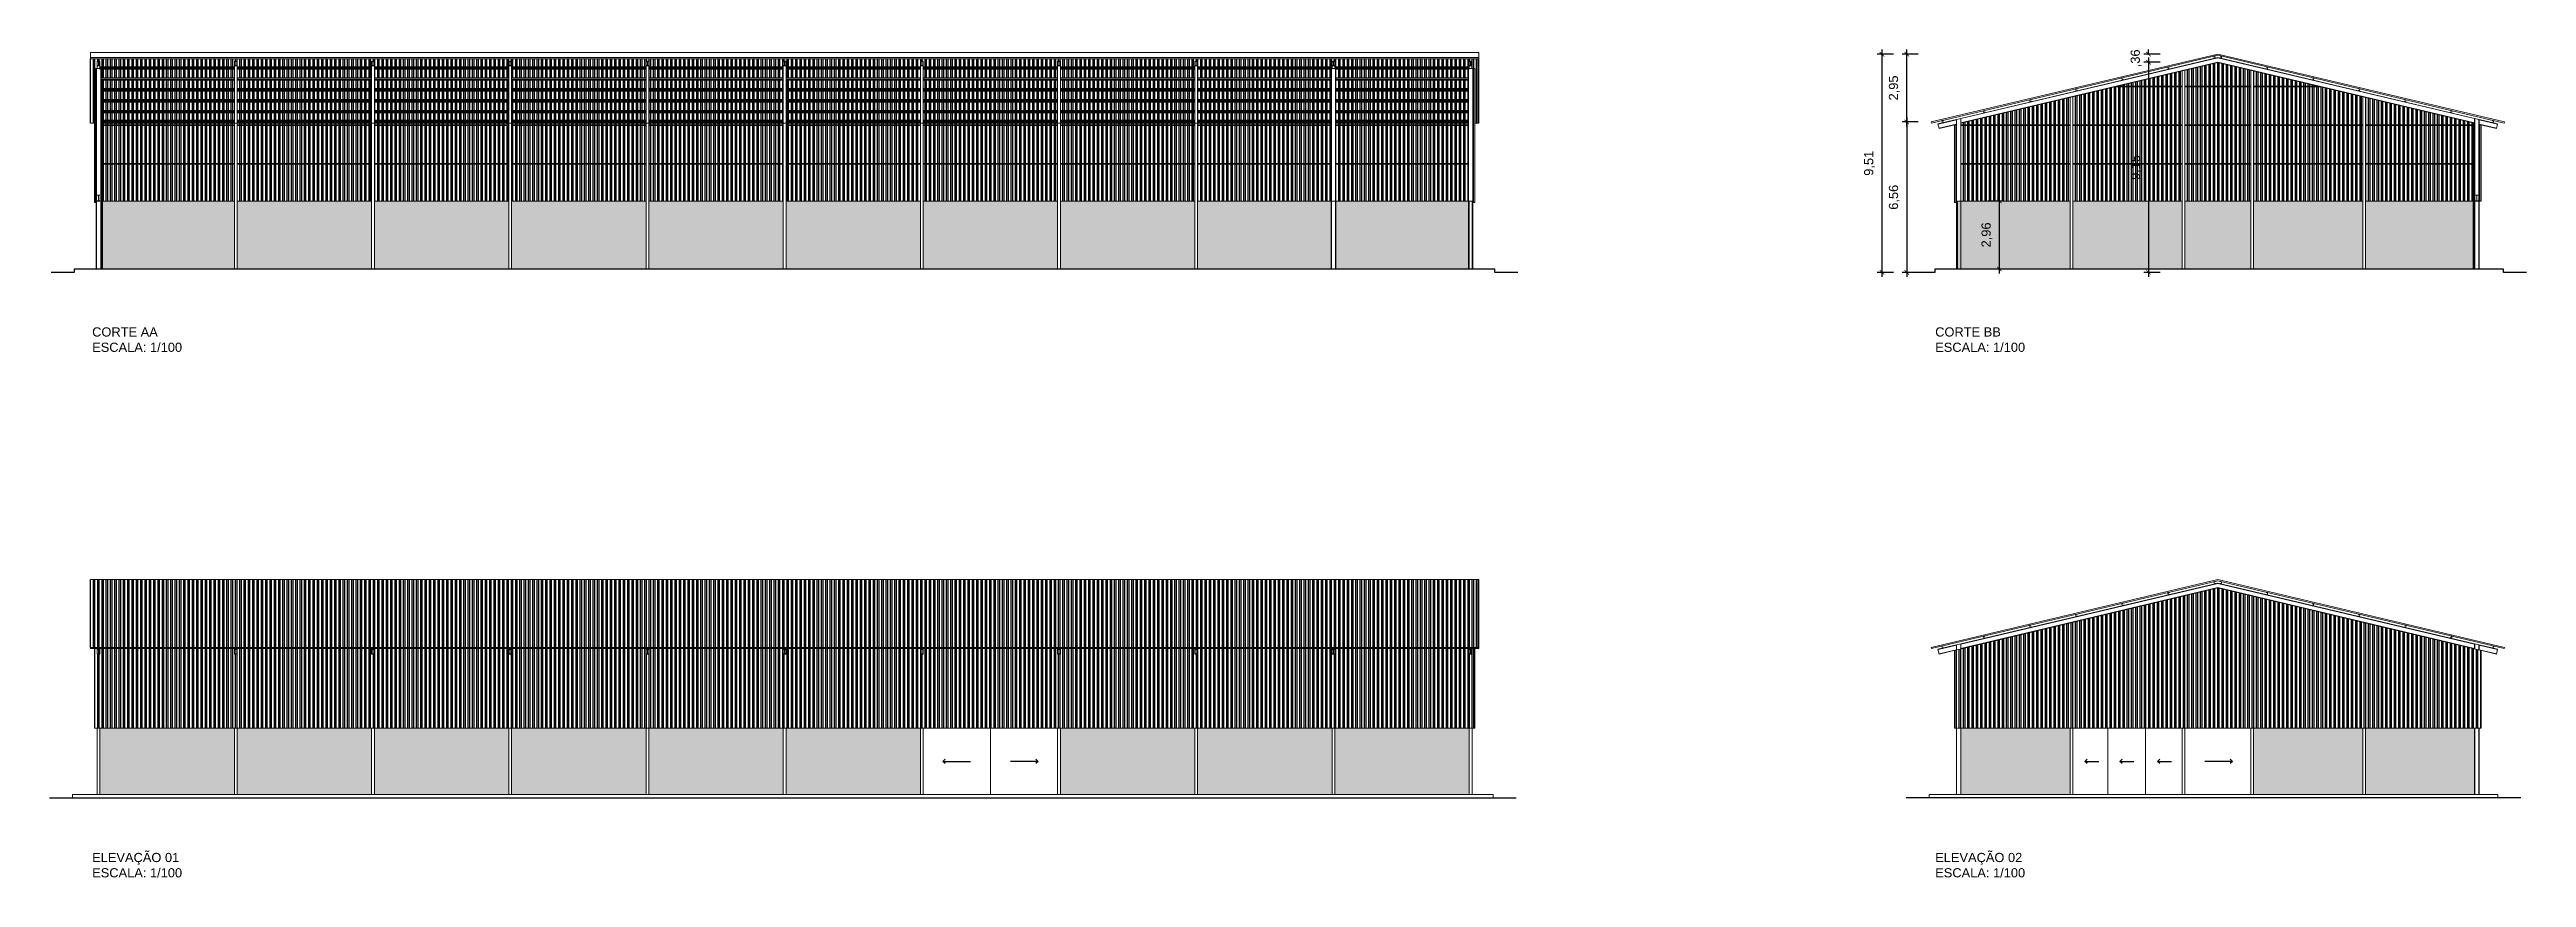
# Model space of a CAD drawing. Header units: inches. Extents: x 1286 to 7442, y -84 to 3420.
# Drawn here: x 2444 to 2551.8, y 58 to 94.1 of the extents above; entities that cross this region are included whole.
import ezdxf

# ---------------------------------------------------------------- set-up
doc = ezdxf.new("R2010")
doc.units = ezdxf.units.IN
doc.header["$LTSCALE"] = 3
doc.header["$MEASUREMENT"] = 0
for name, color, linetype, lineweight in [('ARQ_AÇO', 4, 'Continuous', 5), ('ARQ_ESQUADRIAS', 3, 'Continuous', 5), ('ARQ_PAREDE', 5, 'Continuous', 5), ('ARQ_VISTA', 2, 'Continuous', 5)]:
    doc.layers.add(name, color=color, linetype=linetype, lineweight=lineweight)
for name, color, linetype in [('ARQ_COTAS', 133, 'Continuous'), ('ARQ_HATCH', 8, 'Continuous'), ('ARQ_INDICAÇÃO', 133, 'Continuous'), ('ARQ_TEXTO', 133, 'Continuous')]:
    doc.layers.add(name, color=color, linetype=linetype)
doc.styles.add('1 - 200', font='arial.ttf', dxfattribs={"height": 0.4})
doc.dimstyles.new('1 - 200', dxfattribs={"dimtxt": 0.4, "dimasz": 0.2, "dimexe": 0.2, "dimexo": 0.2, "dimgap": 0.3, "dimtad": 1, "dimzin": 4, "dimtxsty": '1 - 200', "dimblk": 'ARCHTICK', "dimcen": 0.1, "dimdle": 0.2, "dimclrd": 256, "dimclre": 256, "dimclrt": 256, "dimazin": 0, "dimtfac": 1, "dimtix": 1, "dimtofl": 0, "dimtmove": 2, "dimatfit": 3, "dimldrblk": 'OPEN90', "dimfxl": 0.5, "dimfxlon": 1, "dimtolj": 1, "dimtzin": 0, "dimlwd": -1, "dimlwe": -1, "dimarcsym": 0})
pattern_1 = [(37.5, (0, 0), (-0.01259867, 0.385364754), [0, -0.304, 0, -0.34, 0, -0.325]), (7.5, (0, 0), (0.35395534, 0.56442921), [0, -0.164, 0, -0.274, 0, -0.105]), (327.5, (-0.246, 0), (0.622828372, 0.00113181), [0, -0.1, 0, -0.36, 0, -0.47]), (317.5, (-0.246, 0), (0.60122532, 0.17553511), [0, -0.05, 0, -0.236, 0, -0.27])]

msp = doc.modelspace()

# ---------------------------------------------------------------- texts
at = {"layer": 'ARQ_TEXTO', "char_height": 0.4, "attachment_point": 1, "style": '1 - 200'}
for s, insert in [('CORTE AA\\PESCALA: 1/100', (2445.884, 81.954)), ('CORTE BB\\PESCALA: 1/100', (2526.078, 81.954)), ('ELEVAÇÃO 01\\PESCALA: 1/100', (2445.884, 59.068)), ('ELEVAÇÃO 02\\PESCALA: 1/100', (2526.078, 59.068))]:
    msp.add_mtext_dynamic_manual_height_columns(s, width=6.22474, gutter_width=10, heights=[0], dxfattribs=dict(at, insert=insert))

# ---------------------------------------------------------------- blocks, each defined once
blk = doc.blocks.new('A$Cf1c9a2c4')
at = {"layer": 'ARQ_AÇO'}
blk.add_lwpolyline([(-0.01, 0.0025), (-0.01, 0.06), (0, 0.06), (0, -0.06), (-0.01, -0.06), (-0.01, -0.0025), (-0.25, -0.0025), (-0.25, -0.06), (-0.26, -0.06), (-0.26, 0.06), (-0.25, 0.06), (-0.25, 0.0025), (-0.01, 0.0025)], dxfattribs=at)
blk = doc.blocks.new('_ArchTick')
at = {"color": 0, "linetype": 'ByBlock', "const_width": 0.15}
blk.add_lwpolyline([(-0.5, -0.5), (0.5, 0.5)], dxfattribs=at)
blk = doc.blocks.new('_Open90')
at = {"color": 0, "linetype": 'ByBlock', "lineweight": -2}
for p, q in [((0, 0), (-1, 0)), ((-0.5, 0.5), (0, 0)), ((0, 0), (-0.5, -0.5))]:
    blk.add_line(p, q, dxfattribs=at)
blk = doc.blocks.new('*D211')
at = {"layer": 'ARQ_COTAS', "transparency": 16777216}
for p, q in [((2535.86, 93.5), (2535.16, 93.5)), ((2535.36, 93.7), (2535.36, 84.15)), ((2535.86, 84.35), (2535.16, 84.35))]:
    blk.add_line(p, q, dxfattribs=at)
at = {"layer": 'Defpoints', "color": 0, "transparency": 16777216}
for p in [(2538.37, 93.5), (2535.36, 84.35), (2551.31, 84.35)]:
    blk.add_point(p, dxfattribs=at)
at = {"layer": 'ARQ_COTAS', "transparency": 16777216, "xscale": 0.2, "yscale": 0.2, "zscale": 0.2}
for p, rotation in [((2535.36, 93.5), 90), ((2535.36, 84.35), 270)]:
    blk.add_blockref('_ArchTick', p, dxfattribs=dict(at, rotation=rotation))
at = {"layer": 'ARQ_COTAS', "transparency": 16777216, "insert": (2534.82, 88.92), "char_height": 0.4, "attachment_point": 5, "rotation": 90, "style": '1 - 200'}
blk.add_mtext('\\A1;9,15', dxfattribs=at)
blk = doc.blocks.new('*D212')
at = {"layer": 'ARQ_COTAS', "transparency": 16777216}
for p, q in [((2535.86, 93.85), (2535.16, 93.85)), ((2535.36, 93.85), (2535.36, 94.05)), ((2535.86, 93.5), (2535.16, 93.5)), ((2535.36, 93.5), (2535.36, 93.3))]:
    blk.add_line(p, q, dxfattribs=at)
at = {"layer": 'Defpoints', "color": 0, "transparency": 16777216}
for p in [(2535.36, 93.85), (2538.37, 93.85), (2538.37, 93.5)]:
    blk.add_point(p, dxfattribs=at)
at = {"layer": 'ARQ_COTAS', "transparency": 16777216, "xscale": 0.2, "yscale": 0.2, "zscale": 0.2}
for p, rotation in [((2535.36, 93.85), 270), ((2535.36, 93.5), 90)]:
    blk.add_blockref('_ArchTick', p, dxfattribs=dict(at, rotation=rotation))
at = {"layer": 'ARQ_COTAS', "transparency": 16777216, "insert": (2534.82, 93.67), "char_height": 0.4, "attachment_point": 5, "rotation": 90, "style": '1 - 200'}
blk.add_mtext('\\A1;,36', dxfattribs=at)
blk = doc.blocks.new('*D213')
at = {"layer": 'ARQ_COTAS', "transparency": 16777216}
for p, q in [((2528.37, 87.46), (2529.07, 87.46)), ((2528.87, 84.3), (2528.87, 87.66)), ((2528.37, 84.5), (2529.07, 84.5))]:
    blk.add_line(p, q, dxfattribs=at)
at = {"layer": 'Defpoints', "color": 0, "transparency": 16777216}
for p in [(2527.19, 87.46), (2528.87, 87.46), (2527.19, 84.5)]:
    blk.add_point(p, dxfattribs=at)
at = {"layer": 'ARQ_COTAS', "transparency": 16777216, "xscale": 0.2, "yscale": 0.2, "zscale": 0.2}
for p, rotation in [((2528.87, 87.46), 90), ((2528.87, 84.5), 270)]:
    blk.add_blockref('_ArchTick', p, dxfattribs=dict(at, rotation=rotation))
at = {"layer": 'ARQ_COTAS', "transparency": 16777216, "insert": (2528.33, 85.98), "char_height": 0.4, "attachment_point": 5, "rotation": 90, "style": '1 - 200'}
blk.add_mtext('\\A1;2,96', dxfattribs=at)
blk = doc.blocks.new('*D214')
at = {"layer": 'ARQ_COTAS', "transparency": 16777216}
for p, q in [((2525.34, 90.9), (2524.64, 90.9)), ((2524.84, 91.1), (2524.84, 84.15)), ((2525.34, 84.35), (2524.64, 84.35))]:
    blk.add_line(p, q, dxfattribs=at)
at = {"layer": 'Defpoints', "color": 0, "transparency": 16777216}
for p in [(2525.9, 90.9), (2524.84, 84.35), (2550.81, 84.35)]:
    blk.add_point(p, dxfattribs=at)
at = {"layer": 'ARQ_COTAS', "transparency": 16777216, "xscale": 0.2, "yscale": 0.2, "zscale": 0.2}
for p, rotation in [((2524.84, 90.9), 90), ((2524.84, 84.35), 270)]:
    blk.add_blockref('_ArchTick', p, dxfattribs=dict(at, rotation=rotation))
at = {"layer": 'ARQ_COTAS', "transparency": 16777216, "insert": (2524.3, 87.62), "char_height": 0.4, "attachment_point": 5, "rotation": 90, "style": '1 - 200'}
blk.add_mtext('\\A1;6,56', dxfattribs=at)
blk = doc.blocks.new('*D215')
at = {"layer": 'ARQ_COTAS', "transparency": 16777216}
for p, q in [((2525.34, 93.85), (2524.64, 93.85)), ((2524.84, 90.7), (2524.84, 94.05)), ((2525.34, 90.9), (2524.64, 90.9))]:
    blk.add_line(p, q, dxfattribs=at)
at = {"layer": 'Defpoints', "color": 0, "transparency": 16777216}
for p in [(2524.84, 93.85), (2538.37, 93.85), (2525.9, 90.9)]:
    blk.add_point(p, dxfattribs=at)
at = {"layer": 'ARQ_COTAS', "transparency": 16777216, "xscale": 0.2, "yscale": 0.2, "zscale": 0.2}
for p, rotation in [((2524.84, 93.85), 90), ((2524.84, 90.9), 270)]:
    blk.add_blockref('_ArchTick', p, dxfattribs=dict(at, rotation=rotation))
at = {"layer": 'ARQ_COTAS', "transparency": 16777216, "insert": (2524.3, 92.38), "char_height": 0.4, "attachment_point": 5, "rotation": 90, "style": '1 - 200'}
blk.add_mtext('\\A1;2,95', dxfattribs=at)
blk = doc.blocks.new('*D216')
at = {"layer": 'ARQ_COTAS', "transparency": 16777216}
for p, q in [((2524.26, 93.85), (2523.56, 93.85)), ((2523.76, 94.05), (2523.76, 84.15)), ((2524.26, 84.35), (2523.56, 84.35))]:
    blk.add_line(p, q, dxfattribs=at)
at = {"layer": 'Defpoints', "color": 0, "transparency": 16777216}
for p in [(2538.37, 93.85), (2523.76, 84.35), (2551.31, 84.35)]:
    blk.add_point(p, dxfattribs=at)
at = {"layer": 'ARQ_COTAS', "transparency": 16777216, "xscale": 0.2, "yscale": 0.2, "zscale": 0.2}
for p, rotation in [((2523.76, 93.85), 90), ((2523.76, 84.35), 270)]:
    blk.add_blockref('_ArchTick', p, dxfattribs=dict(at, rotation=rotation))
at = {"layer": 'ARQ_COTAS', "transparency": 16777216, "insert": (2523.22, 89.1), "char_height": 0.4, "attachment_point": 5, "rotation": 90, "style": '1 - 200'}
blk.add_mtext('\\A1;9,51', dxfattribs=at)

# ---------------------------------------------------------------- dimensions: what is measured, and where the dimension line sits
at = {"layer": 'ARQ_COTAS'}
for base, p1, p2, picture, middle in [((2523.756, 84.345), (2538.374, 93.855), (2551.305, 84.345), '*D216', (2523.216, 89.1)), ((2524.845, 93.855), (2525.899, 90.902), (2538.374, 93.855), '*D215', (2524.304, 92.378)), ((2535.358, 93.855), (2538.374, 93.495), (2538.374, 93.855), '*D212', (2534.817, 93.675)), ((2535.358, 84.345), (2538.374, 93.495), (2551.305, 84.345), '*D211', (2534.817, 88.92)), ((2524.845, 84.345), (2525.899, 90.902), (2550.805, 84.345), '*D214', (2524.304, 87.624)), ((2528.874, 87.455), (2527.189, 84.495), (2527.189, 87.455), '*D213', (2528.333, 85.975))]:
    dim = msp.add_linear_dim(base=base, p1=p1, p2=p2, angle=90, dimstyle='1 - 200', dxfattribs=at)
    dim.commit()
    dim.dimension.update_dxf_attribs({"geometry": picture, "text_midpoint": middle})

# ---------------------------------------------------------------- hatches: boundary and pattern name
at = {"layer": 'ARQ_HATCH'}
h = msp.add_hatch(dxfattribs=at)
h.set_pattern_fill('ANSI32', scale=0.5, angle=45)
h.paths.add_polyline_path([(2505.765, 93.191), (2499.995, 93.191), (2499.995, 92.825), (2505.765, 92.825)], flags=17)
h.paths.add_polyline_path([(2499.795, 93.191), (2493.985, 93.191), (2493.985, 92.825), (2499.795, 92.825)], flags=17)
h.paths.add_polyline_path([(2493.865, 93.191), (2488.015, 93.191), (2488.015, 92.825), (2493.865, 92.825)], flags=17)
h.paths.add_polyline_path([(2487.895, 93.191), (2482.045, 93.191), (2482.045, 92.825), (2487.895, 92.825)], flags=17)
h.paths.add_polyline_path([(2475.955, 93.191), (2470.105, 93.191), (2470.105, 92.825), (2475.955, 92.825)], flags=17)
h.paths.add_polyline_path([(2481.925, 93.191), (2476.075, 93.191), (2476.075, 92.825), (2481.925, 92.825)], flags=17)
h.paths.add_polyline_path([(2469.985, 93.191), (2464.135, 93.191), (2464.135, 92.825), (2469.985, 92.825)], flags=17)
h.paths.add_polyline_path([(2464.015, 93.191), (2458.165, 93.191), (2458.165, 92.825), (2464.015, 92.825)], flags=17)
h.paths.add_polyline_path([(2458.045, 93.191), (2452.195, 93.191), (2452.195, 92.825), (2458.045, 92.825)], flags=17)
h.paths.add_polyline_path([(2452.075, 93.191), (2446.265, 93.191), (2446.265, 92.825), (2452.075, 92.825)], flags=17)
h.paths.add_polyline_path([(2452.075, 93.538), (2452.075, 93.548), (2452.195, 93.548), (2452.195, 93.3), (2458.045, 93.3), (2458.045, 93.538), (2458.045, 93.548), (2458.165, 93.548), (2458.165, 93.3), (2464.015, 93.3), (2464.015, 93.538), (2464.015, 93.548), (2464.135, 93.548), (2464.135, 93.3), (2469.985, 93.3), (2469.985, 93.538), (2469.985, 93.548), (2470.105, 93.548), (2470.105, 93.3), (2475.955, 93.3), (2475.955, 93.538), (2475.955, 93.548), (2476.075, 93.548), (2476.075, 93.3), (2481.925, 93.3), (2481.925, 93.538), (2481.925, 93.548), (2482.045, 93.548), (2482.045, 93.3), (2487.895, 93.3), (2487.895, 93.538), (2487.895, 93.548), (2488.015, 93.548), (2488.015, 93.3), (2493.865, 93.3), (2493.865, 93.538), (2493.865, 93.548), (2493.985, 93.548), (2493.985, 93.3), (2499.835, 93.3), (2499.835, 93.538), (2499.835, 93.548), (2499.955, 93.548), (2499.955, 93.3), (2505.805, 93.3), (2505.805, 93.538), (2505.805, 93.548), (2505.925, 93.548), (2505.925, 93.226), (2505.965, 93.226), (2505.995, 93.226), (2506.045, 93.226), (2506.045, 90.853), (2506.225, 90.853), (2506.225, 93.651), (2445.805, 93.651), (2445.805, 90.853), (2445.985, 90.853), (2445.985, 93.226), (2446.035, 93.226), (2446.065, 93.226), (2446.105, 93.226), (2446.105, 93.538), (2446.105, 93.548), (2446.225, 93.548), (2446.225, 93.3), (2452.075, 93.3)])
h = msp.add_hatch(dxfattribs=at)
h.set_pattern_fill('ANSI32', color=250, scale=0.5, angle=45)
h.paths.add_polyline_path([(2452.075, 90.853), (2446.265, 90.853), (2446.265, 90.774), (2452.075, 90.774)])
h.paths.add_polyline_path([(2452.075, 91.292), (2446.265, 91.292), (2446.265, 90.974), (2452.075, 90.974)])
h.paths.add_polyline_path([(2452.075, 91.767), (2446.265, 91.767), (2446.265, 91.401), (2452.075, 91.401)])
h.paths.add_polyline_path([(2452.075, 92.242), (2446.265, 92.242), (2446.265, 91.876), (2452.075, 91.876)])
h.paths.add_polyline_path([(2452.075, 92.717), (2446.265, 92.717), (2446.265, 92.351), (2452.075, 92.351)])
h.paths.add_polyline_path([(2458.045, 90.853), (2452.195, 90.853), (2452.195, 90.85), (2452.195, 90.774), (2458.045, 90.774)])
h.paths.add_polyline_path([(2458.045, 91.304), (2452.195, 91.304), (2452.195, 91.292), (2458.045, 91.292)])
h.paths.add_polyline_path([(2458.045, 91.767), (2452.195, 91.767), (2452.195, 91.401), (2458.045, 91.401)])
h.paths.add_polyline_path([(2458.045, 91.292), (2452.195, 91.292), (2452.195, 90.974), (2458.045, 90.974)])
h.paths.add_polyline_path([(2458.045, 92.242), (2452.195, 92.242), (2452.195, 91.876), (2458.045, 91.876)])
h.paths.add_polyline_path([(2458.045, 92.717), (2452.195, 92.717), (2452.195, 92.351), (2458.045, 92.351)])
h.paths.add_polyline_path([(2464.015, 92.717), (2458.165, 92.717), (2458.165, 92.351), (2464.015, 92.351)])
h.paths.add_polyline_path([(2464.015, 92.242), (2458.165, 92.242), (2458.165, 91.876), (2464.015, 91.876)])
h.paths.add_polyline_path([(2464.015, 91.767), (2458.165, 91.767), (2458.165, 91.401), (2464.015, 91.401)])
h.paths.add_polyline_path([(2464.015, 91.292), (2458.165, 91.292), (2458.165, 90.974), (2464.015, 90.974)])
h.paths.add_polyline_path([(2464.015, 90.853), (2458.165, 90.853), (2458.165, 90.85), (2458.165, 90.774), (2464.015, 90.774)])
h.paths.add_polyline_path([(2469.985, 90.853), (2464.135, 90.853), (2464.135, 90.774), (2469.985, 90.774)])
h.paths.add_polyline_path([(2469.985, 91.292), (2464.135, 91.292), (2464.135, 90.974), (2469.985, 90.974)])
h.paths.add_polyline_path([(2469.985, 91.767), (2464.135, 91.767), (2464.135, 91.401), (2469.985, 91.401)])
h.paths.add_polyline_path([(2469.985, 92.242), (2464.135, 92.242), (2464.135, 91.876), (2469.985, 91.876)])
h.paths.add_polyline_path([(2469.985, 92.717), (2464.135, 92.717), (2464.135, 92.351), (2469.985, 92.351)])
h.paths.add_polyline_path([(2475.955, 92.717), (2470.105, 92.717), (2470.105, 92.351), (2475.955, 92.351)])
h.paths.add_polyline_path([(2475.955, 92.242), (2470.105, 92.242), (2470.105, 91.876), (2475.955, 91.876)])
h.paths.add_polyline_path([(2475.955, 91.767), (2470.105, 91.767), (2470.105, 91.401), (2475.955, 91.401)])
h.paths.add_polyline_path([(2475.955, 91.292), (2470.105, 91.292), (2470.105, 90.974), (2475.955, 90.974)])
h.paths.add_polyline_path([(2475.955, 90.853), (2470.105, 90.853), (2470.105, 90.85), (2470.105, 90.774), (2475.955, 90.774)])
h.paths.add_polyline_path([(2481.925, 90.853), (2476.075, 90.853), (2476.075, 90.774), (2481.925, 90.774)])
h.paths.add_polyline_path([(2481.925, 91.292), (2476.075, 91.292), (2476.075, 90.974), (2481.925, 90.974)])
h.paths.add_polyline_path([(2481.925, 91.767), (2476.075, 91.767), (2476.075, 91.401), (2481.925, 91.401)])
h.paths.add_polyline_path([(2481.925, 92.242), (2476.075, 92.242), (2476.075, 91.876), (2481.925, 91.876)])
h.paths.add_polyline_path([(2481.925, 92.717), (2476.075, 92.717), (2476.075, 92.351), (2481.925, 92.351)])
h.paths.add_polyline_path([(2487.895, 92.717), (2482.045, 92.717), (2482.045, 92.351), (2487.895, 92.351)])
h.paths.add_polyline_path([(2487.895, 92.242), (2482.045, 92.242), (2482.045, 91.876), (2487.895, 91.876)])
h.paths.add_polyline_path([(2487.895, 91.767), (2482.045, 91.767), (2482.045, 91.401), (2487.895, 91.401)])
h.paths.add_polyline_path([(2487.895, 91.292), (2482.045, 91.292), (2482.045, 90.974), (2487.895, 90.974)])
h.paths.add_polyline_path([(2487.895, 90.853), (2482.045, 90.853), (2482.045, 90.85), (2482.045, 90.774), (2487.895, 90.774)])
h.paths.add_polyline_path([(2493.865, 90.853), (2488.015, 90.853), (2488.015, 90.85), (2488.015, 90.774), (2493.865, 90.774)])
h.paths.add_polyline_path([(2493.865, 91.292), (2488.015, 91.292), (2488.015, 90.974), (2493.865, 90.974)])
h.paths.add_polyline_path([(2493.865, 91.767), (2488.015, 91.767), (2488.015, 91.401), (2493.865, 91.401)])
h.paths.add_polyline_path([(2493.865, 92.242), (2488.015, 92.242), (2488.015, 91.876), (2493.865, 91.876)])
h.paths.add_polyline_path([(2493.865, 92.717), (2488.015, 92.717), (2488.015, 92.351), (2493.865, 92.351)])
h.paths.add_polyline_path([(2499.795, 92.717), (2493.985, 92.717), (2493.985, 92.351), (2499.795, 92.351)])
h.paths.add_polyline_path([(2499.795, 92.242), (2493.985, 92.242), (2493.985, 91.876), (2499.795, 91.876)])
h.paths.add_polyline_path([(2499.795, 91.767), (2493.985, 91.767), (2493.985, 91.401), (2499.795, 91.401)])
h.paths.add_polyline_path([(2499.795, 91.292), (2493.985, 91.292), (2493.985, 90.974), (2499.795, 90.974)])
h.paths.add_polyline_path([(2499.795, 90.853), (2493.985, 90.853), (2493.985, 90.85), (2493.985, 90.774), (2499.795, 90.774)])
h.paths.add_polyline_path([(2505.765, 90.853), (2499.995, 90.853), (2499.995, 90.774), (2505.765, 90.774)])
h.paths.add_polyline_path([(2505.765, 91.292), (2499.995, 91.292), (2499.995, 90.974), (2505.765, 90.974)])
h.paths.add_polyline_path([(2505.765, 91.767), (2499.995, 91.767), (2499.995, 91.401), (2505.765, 91.401)])
h.paths.add_polyline_path([(2505.765, 92.242), (2499.995, 92.242), (2499.995, 91.876), (2505.765, 91.876)])
h.paths.add_polyline_path([(2505.765, 92.717), (2499.995, 92.717), (2499.995, 92.351), (2505.765, 92.351)])
h = msp.add_hatch(dxfattribs=at)
h.set_pattern_fill('ANSI32', color=250, scale=0.5, angle=45)
h.paths.add_polyline_path([(2531.949, 89.064), (2527.199, 89.064), (2527.199, 87.455), (2531.949, 87.455)])
h.paths.add_polyline_path([(2531.949, 90.744), (2527.199, 90.744), (2527.199, 89.094), (2531.949, 89.094)])
h.paths.add_polyline_path([(2531.949, 91.974), (2527.199, 90.85), (2527.199, 90.774), (2531.949, 90.774)])
h.paths.add_polyline_path([(2536.819, 92.423), (2533.844, 92.423), (2532.069, 92.003), (2532.069, 90.774), (2536.819, 90.774)])
h.paths.add_polyline_path([(2536.819, 90.744), (2532.069, 90.744), (2532.069, 89.094), (2536.819, 89.094)])
h.paths.add_polyline_path([(2536.819, 89.064), (2532.069, 89.064), (2532.069, 87.455), (2536.819, 87.455)])
h.paths.add_polyline_path([(2539.809, 89.064), (2536.939, 89.064), (2536.939, 87.455), (2539.809, 87.455)])
h.paths.add_polyline_path([(2539.809, 90.744), (2536.939, 90.744), (2536.939, 89.094), (2539.809, 89.094)])
h.paths.add_polyline_path([(2539.809, 92.423), (2536.939, 92.423), (2536.939, 90.774), (2539.809, 90.774)])
h.paths.add_polyline_path([(2538.374, 93.495), (2536.939, 93.155), (2536.939, 92.453), (2539.809, 92.453), (2539.809, 93.155)])
h.paths.add_polyline_path([(2536.819, 93.127), (2533.971, 92.453), (2536.819, 92.453)])
h.paths.add_polyline_path([(2539.929, 93.127), (2539.929, 92.453), (2542.777, 92.453)])
h.paths.add_polyline_path([(2544.679, 92.003), (2542.904, 92.423), (2539.929, 92.423), (2539.929, 90.774), (2544.679, 90.774)])
h.paths.add_polyline_path([(2544.679, 90.744), (2539.929, 90.744), (2539.929, 89.094), (2544.679, 89.094)])
h.paths.add_polyline_path([(2544.679, 89.064), (2539.929, 89.064), (2539.929, 87.455), (2544.679, 87.455)])
h.paths.add_polyline_path([(2549.549, 89.064), (2544.799, 89.064), (2544.799, 87.455), (2549.459, 87.455), (2549.459, 87.555), (2549.549, 87.555)])
h.paths.add_polyline_path([(2549.549, 90.744), (2544.799, 90.744), (2544.799, 89.094), (2549.549, 89.094)])
h.paths.add_polyline_path([(2544.799, 91.974), (2544.799, 90.774), (2549.549, 90.774), (2549.549, 90.85)])
h = msp.add_hatch(dxfattribs=at)
h.set_pattern_fill('ANSI32', color=250, scale=0.5, angle=45)
h.paths.add_polyline_path([(2452.075, 89.064), (2446.265, 89.064), (2446.265, 87.555), (2446.355, 87.555), (2446.355, 87.455), (2452.075, 87.455)])
h.paths.add_polyline_path([(2452.075, 90.744), (2446.265, 90.744), (2446.265, 89.094), (2452.075, 89.094)])
h.paths.add_polyline_path([(2458.045, 90.744), (2452.195, 90.744), (2452.195, 89.094), (2458.045, 89.094)])
h.paths.add_polyline_path([(2458.045, 89.064), (2452.195, 89.064), (2452.195, 87.455), (2458.045, 87.455)])
h.paths.add_polyline_path([(2464.015, 89.064), (2458.165, 89.064), (2458.165, 87.455), (2464.015, 87.455)])
h.paths.add_polyline_path([(2464.015, 90.744), (2458.165, 90.744), (2458.165, 89.094), (2464.015, 89.094)])
h.paths.add_polyline_path([(2469.985, 90.744), (2464.135, 90.744), (2464.135, 89.094), (2469.985, 89.094)])
h.paths.add_polyline_path([(2469.985, 89.064), (2464.135, 89.064), (2464.135, 87.455), (2469.985, 87.455)])
h.paths.add_polyline_path([(2475.955, 89.064), (2470.105, 89.064), (2470.105, 87.455), (2475.955, 87.455)])
h.paths.add_polyline_path([(2475.955, 90.744), (2470.105, 90.744), (2470.105, 89.094), (2475.955, 89.094)])
h.paths.add_polyline_path([(2481.925, 90.744), (2476.075, 90.744), (2476.075, 89.094), (2481.925, 89.094)])
h.paths.add_polyline_path([(2481.925, 89.064), (2476.075, 89.064), (2476.075, 87.455), (2481.925, 87.455)])
h.paths.add_polyline_path([(2487.895, 89.064), (2482.045, 89.064), (2482.045, 87.455), (2487.895, 87.455)])
h.paths.add_polyline_path([(2487.895, 90.744), (2482.045, 90.744), (2482.045, 89.094), (2487.895, 89.094)])
h.paths.add_polyline_path([(2493.865, 90.744), (2488.015, 90.744), (2488.015, 89.094), (2493.865, 89.094)])
h.paths.add_polyline_path([(2493.865, 89.064), (2488.015, 89.064), (2488.015, 87.455), (2493.865, 87.455)])
h.paths.add_polyline_path([(2499.795, 89.064), (2493.985, 89.064), (2493.985, 87.455), (2499.795, 87.455)])
h.paths.add_polyline_path([(2499.795, 90.744), (2493.985, 90.744), (2493.985, 89.094), (2499.795, 89.094)])
h.paths.add_polyline_path([(2505.765, 90.744), (2499.995, 90.744), (2499.995, 89.094), (2505.765, 89.094)])
h.paths.add_polyline_path([(2505.765, 89.064), (2499.995, 89.064), (2499.995, 87.455), (2505.765, 87.455)])
h = msp.add_hatch(dxfattribs=at)
h.set_pattern_fill('AR-SAND', color=250, scale=0.2)
h.set_pattern_definition(pattern_1)
h.paths.add_polyline_path([(2505.765, 87.455), (2499.995, 87.455), (2499.995, 84.495), (2505.765, 84.495)])
h.paths.add_polyline_path([(2499.795, 87.455), (2493.985, 87.455), (2493.985, 84.495), (2499.795, 84.495)])
h.paths.add_polyline_path([(2493.865, 87.455), (2488.015, 87.455), (2488.015, 84.495), (2493.865, 84.495)])
h.paths.add_polyline_path([(2487.895, 87.455), (2482.045, 87.455), (2482.045, 84.495), (2487.895, 84.495)])
h.paths.add_polyline_path([(2481.925, 87.455), (2476.075, 87.455), (2476.075, 84.495), (2481.925, 84.495)])
h.paths.add_polyline_path([(2475.955, 87.455), (2470.105, 87.455), (2470.105, 84.495), (2475.955, 84.495)])
h.paths.add_polyline_path([(2469.985, 87.455), (2464.135, 87.455), (2464.135, 84.495), (2469.985, 84.495)])
h.paths.add_polyline_path([(2464.015, 87.455), (2458.165, 87.455), (2458.165, 84.495), (2464.015, 84.495)])
h.paths.add_polyline_path([(2458.045, 87.455), (2452.195, 87.455), (2452.195, 84.495), (2458.045, 84.495)])
h.paths.add_polyline_path([(2452.075, 87.455), (2446.335, 87.455), (2446.335, 84.495), (2452.075, 84.495)])
h = msp.add_hatch(dxfattribs=at)
h.set_pattern_fill('AR-SAND', color=250, scale=0.2)
h.set_pattern_definition(pattern_1)
h.paths.add_polyline_path([(2549.479, 87.455), (2549.459, 87.455), (2544.799, 87.455), (2544.799, 84.495), (2549.479, 84.495)])
h.paths.add_polyline_path([(2544.679, 87.455), (2539.929, 87.455), (2539.929, 84.495), (2544.679, 84.495)])
h.paths.add_polyline_path([(2539.809, 87.455), (2536.939, 87.455), (2536.939, 84.495), (2539.809, 84.495)])
h.paths.add_polyline_path([(2536.819, 87.455), (2532.069, 87.455), (2532.069, 84.495), (2536.819, 84.495)])
h.paths.add_polyline_path([(2531.949, 87.455), (2527.199, 87.455), (2527.199, 84.495), (2531.949, 84.495)])
h = msp.add_hatch(dxfattribs=at)
h.set_pattern_fill('ANSI32', color=2, scale=0.5, angle=45)
h.paths.add_polyline_path([(2506.045, 67.968), (2505.925, 67.968), (2505.925, 67.729), (2505.805, 67.729), (2505.805, 67.968), (2499.955, 67.968), (2499.955, 67.729), (2499.835, 67.729), (2499.835, 67.968), (2493.985, 67.968), (2493.985, 67.729), (2493.865, 67.729), (2493.865, 67.968), (2488.015, 67.968), (2488.015, 67.729), (2487.895, 67.729), (2487.895, 67.968), (2482.045, 67.968), (2482.045, 67.729), (2481.925, 67.729), (2481.925, 67.968), (2476.075, 67.968), (2476.075, 67.729), (2475.955, 67.729), (2475.955, 67.968), (2470.105, 67.968), (2470.105, 67.729), (2469.985, 67.729), (2469.985, 67.968), (2464.135, 67.968), (2464.135, 67.729), (2464.015, 67.729), (2464.015, 67.968), (2458.165, 67.968), (2458.165, 67.729), (2458.045, 67.729), (2458.045, 67.968), (2452.195, 67.968), (2452.195, 67.729), (2452.075, 67.729), (2452.075, 67.968), (2446.225, 67.968), (2446.225, 67.729), (2446.105, 67.729), (2446.105, 67.968), (2445.985, 67.968), (2445.985, 64.499), (2506.045, 64.499)])
h.paths.add_polyline_path([(2506.225, 70.969), (2445.805, 70.969), (2445.805, 68.017), (2506.225, 68.017)])
h = msp.add_hatch(dxfattribs=at)
h.set_pattern_fill('ANSI32', color=2, scale=0.5, angle=45)
h.paths.add_polyline_path([(2549.829, 67.888), (2549.749, 67.907), (2538.374, 70.61), (2526.919, 67.888), (2526.919, 64.499), (2549.829, 64.499)])
h = msp.add_hatch(dxfattribs=at)
h.set_pattern_fill('AR-SAND', scale=0.2)
h.set_pattern_definition(pattern_1)
h.paths.add_polyline_path([(2505.805, 64.499), (2499.955, 64.499), (2499.955, 61.61), (2505.805, 61.61)])
h.paths.add_polyline_path([(2499.835, 64.499), (2493.985, 64.499), (2493.985, 61.61), (2499.835, 61.61)])
h.paths.add_polyline_path([(2493.865, 64.499), (2488.015, 64.499), (2488.015, 61.61), (2493.865, 61.61)])
h.paths.add_polyline_path([(2481.925, 64.499), (2476.075, 64.499), (2476.075, 61.61), (2481.925, 61.61)])
h.paths.add_polyline_path([(2475.955, 64.499), (2470.105, 64.499), (2470.105, 61.61), (2475.955, 61.61)])
h.paths.add_polyline_path([(2469.985, 64.499), (2464.135, 64.499), (2464.135, 61.61), (2469.985, 61.61)])
h.paths.add_polyline_path([(2464.015, 64.499), (2458.165, 64.499), (2458.165, 61.61), (2464.015, 61.61)])
h.paths.add_polyline_path([(2458.045, 64.499), (2452.195, 64.499), (2452.195, 61.61), (2458.045, 61.61)])
h.paths.add_polyline_path([(2452.075, 64.499), (2446.225, 64.499), (2446.225, 61.61), (2452.075, 61.61)])
h = msp.add_hatch(dxfattribs=at)
h.set_pattern_fill('AR-SAND', scale=0.2)
h.set_pattern_definition(pattern_1)
h.paths.add_polyline_path([(2549.549, 64.499), (2544.799, 64.499), (2544.799, 61.61), (2549.549, 61.61)])
h.paths.add_polyline_path([(2544.679, 64.499), (2539.929, 64.499), (2539.929, 61.61), (2544.679, 61.61)])
h.paths.add_polyline_path([(2531.949, 64.499), (2527.199, 64.499), (2527.199, 61.61), (2531.949, 61.61)])
at = {"layer": 'ARQ_PAREDE'}
h = msp.add_hatch(color=8, dxfattribs=at)
h.dxf.hatch_style = 1
h.paths.add_polyline_path([(2527.189, 87.455), (2527.049, 87.455), (2527.049, 84.495), (2527.189, 84.495)])

# ---------------------------------------------------------------- linework, layer by layer
at = {"color": 6}
msp.add_line((2444.029, 61.46), (2507.848, 61.46), dxfattribs=at)
for points in [[(2507.922, 84.345), (2506.922, 84.345), (2506.922, 84.495), (2445.096, 84.495), (2445.096, 84.345), (2444.096, 84.345)], [(2551.805, 84.345), (2550.805, 84.345), (2550.805, 84.495), (2526.055, 84.495), (2526.055, 84.345), (2525.055, 84.345)], [(2551.559, 61.46), (2524.815, 61.46)]]:
    msp.add_lwpolyline(points, dxfattribs=at)
at = {"layer": 'ARQ_AÇO'}
for points in [[(2538.374, 93.855), (2525.899, 90.902), (2525.911, 90.853), (2538.374, 93.803), (2550.838, 90.853), (2550.849, 90.902), (2538.374, 93.855)], [(2446.168, 93.538), (2446.168, 93.353), (2446.225, 93.353), (2446.225, 93.343), (2446.105, 93.343), (2446.105, 93.353), (2446.163, 93.353), (2446.163, 93.538), (2446.105, 93.538), (2446.105, 93.548), (2446.225, 93.548), (2446.225, 93.538), (2446.168, 93.538)], [(2452.138, 93.538), (2452.138, 93.353), (2452.195, 93.353), (2452.195, 93.343), (2452.075, 93.343), (2452.075, 93.353), (2452.133, 93.353), (2452.133, 93.538), (2452.075, 93.538), (2452.075, 93.548), (2452.195, 93.548), (2452.195, 93.538), (2452.138, 93.538)], [(2458.108, 93.538), (2458.108, 93.353), (2458.165, 93.353), (2458.165, 93.343), (2458.045, 93.343), (2458.045, 93.353), (2458.103, 93.353), (2458.103, 93.538), (2458.045, 93.538), (2458.045, 93.548), (2458.165, 93.548), (2458.165, 93.538), (2458.108, 93.538)], [(2464.078, 93.538), (2464.078, 93.353), (2464.135, 93.353), (2464.135, 93.343), (2464.015, 93.343), (2464.015, 93.353), (2464.073, 93.353), (2464.073, 93.538), (2464.015, 93.538), (2464.015, 93.548), (2464.135, 93.548), (2464.135, 93.538), (2464.078, 93.538)], [(2470.043, 93.538), (2470.043, 93.353), (2469.985, 93.353), (2469.985, 93.343), (2470.105, 93.343), (2470.105, 93.353), (2470.048, 93.353), (2470.048, 93.538), (2470.105, 93.538), (2470.105, 93.548), (2469.985, 93.548), (2469.985, 93.538), (2470.043, 93.538)], [(2476.018, 93.538), (2476.018, 93.353), (2476.075, 93.353), (2476.075, 93.343), (2475.955, 93.343), (2475.955, 93.353), (2476.013, 93.353), (2476.013, 93.538), (2475.955, 93.538), (2475.955, 93.548), (2476.075, 93.548), (2476.075, 93.538), (2476.018, 93.538)], [(2481.988, 93.538), (2481.988, 93.353), (2482.045, 93.353), (2482.045, 93.343), (2481.925, 93.343), (2481.925, 93.353), (2481.983, 93.353), (2481.983, 93.538), (2481.925, 93.538), (2481.925, 93.548), (2482.045, 93.548), (2482.045, 93.538), (2481.988, 93.538)], [(2487.958, 93.538), (2487.958, 93.353), (2488.015, 93.353), (2488.015, 93.343), (2487.895, 93.343), (2487.895, 93.353), (2487.953, 93.353), (2487.953, 93.538), (2487.895, 93.538), (2487.895, 93.548), (2488.015, 93.548), (2488.015, 93.538), (2487.958, 93.538)], [(2493.928, 93.538), (2493.928, 93.353), (2493.985, 93.353), (2493.985, 93.343), (2493.865, 93.343), (2493.865, 93.353), (2493.923, 93.353), (2493.923, 93.538), (2493.865, 93.538), (2493.865, 93.548), (2493.985, 93.548), (2493.985, 93.538), (2493.928, 93.538)], [(2499.898, 93.538), (2499.898, 93.353), (2499.955, 93.353), (2499.955, 93.343), (2499.835, 93.343), (2499.835, 93.353), (2499.893, 93.353), (2499.893, 93.538), (2499.835, 93.538), (2499.835, 93.548), (2499.955, 93.548), (2499.955, 93.538), (2499.898, 93.538)], [(2505.868, 93.538), (2505.868, 93.353), (2505.925, 93.353), (2505.925, 93.343), (2505.805, 93.343), (2505.805, 93.353), (2505.863, 93.353), (2505.863, 93.538), (2505.805, 93.538), (2505.805, 93.548), (2505.925, 93.548), (2505.925, 93.538), (2505.868, 93.538)], [(2526.919, 67.888), (2526.919, 64.499), (2526.969, 64.499)]]:
    msp.add_lwpolyline(points, dxfattribs=at)
for points in [[(2538.254, 93.775), (2538.205, 93.763), (2538.228, 93.666), (2538.277, 93.678), (2538.271, 93.702), (2538.269, 93.701), (2538.274, 93.679), (2538.23, 93.668), (2538.208, 93.762), (2538.252, 93.773), (2538.258, 93.75), (2538.26, 93.751)], [(2538.494, 93.775), (2538.543, 93.763), (2538.52, 93.666), (2538.471, 93.678), (2538.477, 93.702), (2538.479, 93.701), (2538.474, 93.679), (2538.519, 93.668), (2538.541, 93.762), (2538.496, 93.773), (2538.491, 93.75), (2538.489, 93.751)], [(2445.805, 93.651), (2506.225, 93.651), (2506.225, 93.702), (2445.805, 93.702)], [(2445.985, 87.385), (2446.035, 87.385), (2446.035, 93.226), (2445.985, 93.226)], [(2446.035, 93.226), (2446.065, 93.226), (2446.065, 93.196), (2446.035, 93.196)], [(2505.995, 93.226), (2505.965, 93.226), (2505.965, 93.196), (2505.995, 93.196)], [(2505.995, 93.226), (2505.965, 93.226), (2505.965, 93.196), (2505.995, 93.196)], [(2506.045, 87.385), (2505.995, 87.385), (2505.995, 93.226), (2506.045, 93.226)], [(2534.242, 92.825), (2534.194, 92.814), (2534.217, 92.717), (2534.265, 92.728), (2534.26, 92.752), (2534.258, 92.752), (2534.263, 92.73), (2534.218, 92.719), (2534.196, 92.812), (2534.241, 92.823), (2534.246, 92.801), (2534.248, 92.801)], [(2536.248, 93.3), (2536.199, 93.289), (2536.222, 93.191), (2536.271, 93.203), (2536.265, 93.227), (2536.263, 93.227), (2536.269, 93.204), (2536.224, 93.194), (2536.202, 93.287), (2536.247, 93.298), (2536.252, 93.275), (2536.254, 93.276)], [(2540.5, 93.3), (2540.549, 93.289), (2540.526, 93.191), (2540.477, 93.203), (2540.483, 93.227), (2540.485, 93.227), (2540.48, 93.204), (2540.524, 93.194), (2540.546, 93.287), (2540.502, 93.298), (2540.496, 93.275), (2540.494, 93.276)], [(2542.506, 92.825), (2542.555, 92.814), (2542.532, 92.717), (2542.483, 92.728), (2542.489, 92.752), (2542.491, 92.752), (2542.485, 92.73), (2542.53, 92.719), (2542.552, 92.812), (2542.507, 92.823), (2542.502, 92.801), (2542.5, 92.801)], [(2446.035, 92.453), (2446.065, 92.453), (2446.065, 92.423), (2446.035, 92.423)], [(2446.035, 92.453), (2446.065, 92.453), (2446.065, 92.423), (2446.035, 92.423)], [(2505.995, 92.453), (2505.965, 92.453), (2505.965, 92.423), (2505.995, 92.423)], [(2505.995, 92.453), (2505.965, 92.453), (2505.965, 92.423), (2505.995, 92.423)], [(2530.231, 91.876), (2530.182, 91.864), (2530.205, 91.767), (2530.254, 91.779), (2530.248, 91.803), (2530.246, 91.803), (2530.251, 91.78), (2530.207, 91.77), (2530.185, 91.863), (2530.229, 91.874), (2530.235, 91.851), (2530.237, 91.852)], [(2532.237, 92.351), (2532.188, 92.339), (2532.211, 92.242), (2532.26, 92.253), (2532.254, 92.278), (2532.252, 92.277), (2532.257, 92.255), (2532.212, 92.244), (2532.19, 92.338), (2532.235, 92.348), (2532.24, 92.326), (2532.242, 92.326)], [(2544.512, 92.351), (2544.56, 92.339), (2544.537, 92.242), (2544.489, 92.253), (2544.494, 92.278), (2544.496, 92.277), (2544.491, 92.255), (2544.536, 92.244), (2544.558, 92.338), (2544.513, 92.348), (2544.508, 92.326), (2544.506, 92.326)], [(2546.517, 91.876), (2546.566, 91.864), (2546.543, 91.767), (2546.494, 91.779), (2546.5, 91.803), (2546.502, 91.803), (2546.497, 91.78), (2546.542, 91.77), (2546.564, 91.863), (2546.519, 91.874), (2546.514, 91.851), (2546.512, 91.852)], [(2446.035, 90.774), (2446.065, 90.774), (2446.065, 90.744), (2446.035, 90.744)], [(2446.035, 90.774), (2446.065, 90.774), (2446.065, 90.744), (2446.035, 90.744)], [(2505.995, 90.774), (2505.965, 90.774), (2505.965, 90.744), (2505.995, 90.744)], [(2505.995, 90.774), (2505.965, 90.774), (2505.965, 90.744), (2505.995, 90.744)], [(2526.419, 90.974), (2526.371, 90.962), (2526.394, 90.865), (2526.442, 90.877), (2526.437, 90.901), (2526.435, 90.9), (2526.44, 90.878), (2526.395, 90.867), (2526.373, 90.961), (2526.418, 90.971), (2526.423, 90.949), (2526.425, 90.95)], [(2526.919, 87.385), (2526.969, 87.385), (2526.969, 90.774), (2526.919, 90.774)], [(2526.969, 90.774), (2526.999, 90.774), (2526.999, 90.744), (2526.969, 90.744)], [(2526.969, 90.774), (2526.999, 90.774), (2526.999, 90.744), (2526.969, 90.744)], [(2528.225, 91.401), (2528.176, 91.39), (2528.199, 91.292), (2528.248, 91.304), (2528.242, 91.328), (2528.24, 91.328), (2528.246, 91.305), (2528.201, 91.295), (2528.179, 91.388), (2528.224, 91.399), (2528.229, 91.376), (2528.231, 91.377)], [(2548.523, 91.401), (2548.572, 91.39), (2548.549, 91.292), (2548.5, 91.304), (2548.506, 91.328), (2548.508, 91.328), (2548.503, 91.305), (2548.547, 91.295), (2548.569, 91.388), (2548.525, 91.399), (2548.519, 91.376), (2548.517, 91.377)], [(2549.779, 90.774), (2549.749, 90.774), (2549.749, 90.744), (2549.779, 90.744)], [(2549.779, 90.774), (2549.749, 90.774), (2549.749, 90.744), (2549.779, 90.744)], [(2549.829, 87.455), (2549.779, 87.455), (2549.779, 90.774), (2549.829, 90.774)], [(2550.329, 90.974), (2550.378, 90.962), (2550.354, 90.865), (2550.306, 90.877), (2550.312, 90.901), (2550.314, 90.9), (2550.308, 90.878), (2550.353, 90.867), (2550.375, 90.961), (2550.33, 90.971), (2550.325, 90.949), (2550.323, 90.95)], [(2446.035, 89.094), (2446.065, 89.094), (2446.065, 89.064), (2446.035, 89.064)], [(2446.035, 89.094), (2446.065, 89.094), (2446.065, 89.064), (2446.035, 89.064)], [(2505.995, 89.094), (2505.965, 89.094), (2505.965, 89.064), (2505.995, 89.064)], [(2505.995, 89.094), (2505.965, 89.094), (2505.965, 89.064), (2505.995, 89.064)], [(2526.969, 89.094), (2526.999, 89.094), (2526.999, 89.064), (2526.969, 89.064)], [(2526.969, 89.094), (2526.999, 89.094), (2526.999, 89.064), (2526.969, 89.064)], [(2549.779, 89.094), (2549.749, 89.094), (2549.749, 89.064), (2549.779, 89.064)], [(2549.779, 89.094), (2549.749, 89.094), (2549.749, 89.064), (2549.779, 89.064)], [(2446.035, 87.385), (2446.065, 87.385), (2446.065, 87.415), (2446.035, 87.415)], [(2446.035, 87.385), (2446.065, 87.385), (2446.065, 87.415), (2446.035, 87.415)], [(2505.995, 87.385), (2505.965, 87.385), (2505.965, 87.415), (2505.995, 87.415)], [(2505.995, 87.385), (2505.965, 87.385), (2505.965, 87.415), (2505.995, 87.415)], [(2526.969, 87.385), (2526.999, 87.385), (2526.999, 87.415), (2526.969, 87.415)], [(2526.969, 87.385), (2526.999, 87.385), (2526.999, 87.415), (2526.969, 87.415)], [(2549.779, 87.455), (2549.749, 87.455), (2549.749, 87.485), (2549.779, 87.485)], [(2549.779, 87.455), (2549.749, 87.455), (2549.749, 87.485), (2549.779, 87.485)]]:
    msp.add_lwpolyline(points, close=True, dxfattribs=at)
at = {"layer": 'ARQ_ESQUADRIAS'}
for points in [[(2446.285, 87.455), (2446.265, 87.455), (2446.265, 87.555), (2446.355, 87.555), (2446.355, 87.455), (2446.335, 87.455)], [(2549.529, 87.455), (2549.549, 87.455), (2549.549, 87.555), (2549.459, 87.555), (2549.459, 87.455), (2549.479, 87.455)]]:
    msp.add_lwpolyline(points, dxfattribs=at)
for points in [[(2446.285, 87.515), (2446.335, 87.515), (2446.335, 84.495), (2446.285, 84.495)], [(2549.529, 87.515), (2549.479, 87.515), (2549.479, 84.495), (2549.529, 84.495)]]:
    msp.add_lwpolyline(points, close=True, dxfattribs=at)
at = {"layer": 'ARQ_PAREDE'}
for points in [[(2505.795, 84.495), (2505.935, 84.495), (2505.935, 87.445), (2505.795, 87.445)], [(2527.049, 87.455), (2527.189, 87.455), (2527.189, 84.495), (2527.049, 84.495)]]:
    msp.add_lwpolyline(points, close=True, dxfattribs=at)
at = {"layer": 'ARQ_VISTA'}
for p, q in [((2446.075, 93.226), (2446.075, 84.495)), ((2446.255, 93.226), (2446.255, 84.495)), ((2499.805, 93.226), (2499.805, 84.495)), ((2499.985, 93.226), (2499.985, 84.495)), ((2505.775, 93.226), (2505.775, 84.495)), ((2505.955, 93.226), (2505.955, 84.495)), ((2526.999, 84.495), (2526.999, 91.008)), ((2527.009, 84.495), (2527.009, 91.011)), ((2527.189, 84.495), (2527.189, 91.053)), ((2527.199, 84.495), (2527.199, 91.056)), ((2549.549, 91.056), (2549.549, 84.495)), ((2549.559, 91.053), (2549.559, 84.495)), ((2549.739, 91.011), (2549.739, 84.495)), ((2549.749, 91.008), (2549.749, 84.495)), ((2536.819, 70.24), (2536.819, 70.242)), ((2536.939, 70.269), (2536.939, 70.27)), ((2539.809, 70.269), (2539.809, 70.27)), ((2539.929, 70.24), (2539.929, 70.242)), ((2531.949, 69.083), (2531.949, 69.089)), ((2532.069, 69.112), (2532.069, 69.117)), ((2533.861, 69.538), (2533.844, 69.538)), ((2533.988, 69.568), (2533.971, 69.568)), ((2542.777, 69.568), (2542.761, 69.568)), ((2542.904, 69.538), (2542.887, 69.538)), ((2544.679, 69.112), (2544.679, 69.117)), ((2544.799, 69.083), (2544.799, 69.089)), ((2445.805, 68.017), (2506.225, 68.017)), ((2446.105, 67.968), (2446.105, 67.729)), ((2446.225, 67.934), (2446.105, 67.934)), ((2446.225, 67.924), (2446.105, 67.924)), ((2446.225, 67.729), (2446.225, 67.968)), ((2452.075, 67.968), (2452.075, 67.729)), ((2452.195, 67.934), (2452.075, 67.934)), ((2452.195, 67.924), (2452.075, 67.924)), ((2452.195, 67.729), (2452.195, 67.968)), ((2458.045, 67.968), (2458.045, 67.729)), ((2458.165, 67.934), (2458.045, 67.934)), ((2458.165, 67.924), (2458.045, 67.924)), ((2458.165, 67.729), (2458.165, 67.968)), ((2464.015, 67.968), (2464.015, 67.729)), ((2464.135, 67.934), (2464.015, 67.934)), ((2464.135, 67.924), (2464.015, 67.924)), ((2464.135, 67.729), (2464.135, 67.968)), ((2469.985, 67.968), (2469.985, 67.729)), ((2470.105, 67.934), (2469.985, 67.934)), ((2470.105, 67.924), (2469.985, 67.924)), ((2470.105, 67.729), (2470.105, 67.968)), ((2475.955, 67.968), (2475.955, 67.729)), ((2476.075, 67.934), (2475.955, 67.934)), ((2476.075, 67.924), (2475.955, 67.924)), ((2476.075, 67.729), (2476.075, 67.968)), ((2481.925, 67.968), (2481.925, 67.729)), ((2482.045, 67.934), (2481.925, 67.934)), ((2482.045, 67.924), (2481.925, 67.924)), ((2482.045, 67.729), (2482.045, 67.968)), ((2487.895, 67.968), (2487.895, 67.729)), ((2488.015, 67.934), (2487.895, 67.934)), ((2488.015, 67.924), (2487.895, 67.924)), ((2488.015, 67.729), (2488.015, 67.968)), ((2493.865, 67.968), (2493.865, 67.729)), ((2493.985, 67.934), (2493.865, 67.934)), ((2493.985, 67.924), (2493.865, 67.924)), ((2493.985, 67.729), (2493.985, 67.968)), ((2499.835, 67.968), (2499.835, 67.729)), ((2499.955, 67.934), (2499.835, 67.934)), ((2499.955, 67.924), (2499.835, 67.924)), ((2499.955, 67.729), (2499.955, 67.968)), ((2505.805, 67.968), (2505.805, 67.729)), ((2505.925, 67.934), (2505.805, 67.934)), ((2505.925, 67.924), (2505.805, 67.924)), ((2505.925, 67.729), (2505.925, 67.968)), ((2526.999, 67.907), (2526.999, 68.123)), ((2527.009, 67.91), (2527.009, 68.125)), ((2527.189, 67.952), (2527.189, 68.168)), ((2527.199, 67.955), (2527.199, 68.17)), ((2549.549, 68.17), (2549.549, 67.955)), ((2549.559, 68.168), (2549.559, 67.952)), ((2549.739, 68.125), (2549.739, 67.91)), ((2549.749, 68.123), (2549.749, 67.907)), ((2446.105, 67.739), (2446.225, 67.739)), ((2446.105, 67.729), (2446.225, 67.729)), ((2452.075, 67.739), (2452.195, 67.739)), ((2452.075, 67.729), (2452.195, 67.729)), ((2458.045, 67.739), (2458.165, 67.739)), ((2458.045, 67.729), (2458.165, 67.729)), ((2464.015, 67.739), (2464.135, 67.739)), ((2464.015, 67.729), (2464.135, 67.729)), ((2469.985, 67.739), (2470.105, 67.739)), ((2469.985, 67.729), (2470.105, 67.729)), ((2475.955, 67.739), (2476.075, 67.739)), ((2475.955, 67.729), (2476.075, 67.729)), ((2481.925, 67.739), (2482.045, 67.739)), ((2481.925, 67.729), (2482.045, 67.729)), ((2487.895, 67.739), (2488.015, 67.739)), ((2487.895, 67.729), (2488.015, 67.729)), ((2493.865, 67.739), (2493.985, 67.739)), ((2493.865, 67.729), (2493.985, 67.729)), ((2499.835, 67.739), (2499.955, 67.739)), ((2499.835, 67.729), (2499.955, 67.729)), ((2505.805, 67.739), (2505.925, 67.739)), ((2505.805, 67.729), (2505.925, 67.729))]:
    msp.add_line(p, q, dxfattribs=at)
at = {"layer": 'ARQ_VISTA', "color": 7}
for p, q in [((2452.075, 93.3), (2446.225, 93.3)), ((2452.075, 93.276), (2446.225, 93.276)), ((2452.075, 93.275), (2446.225, 93.275)), ((2452.075, 93.227), (2446.225, 93.227)), ((2452.075, 93.203), (2446.225, 93.203)), ((2452.075, 93.191), (2446.225, 93.191)), ((2452.075, 92.825), (2446.265, 92.825)), ((2452.075, 92.801), (2446.265, 92.801)), ((2452.075, 92.801), (2446.265, 92.801)), ((2452.075, 92.752), (2446.265, 92.752)), ((2452.075, 92.728), (2446.265, 92.728)), ((2452.075, 92.717), (2446.265, 92.717)), ((2452.195, 93.3), (2458.045, 93.3)), ((2452.195, 93.276), (2458.045, 93.276)), ((2452.195, 93.275), (2458.045, 93.275)), ((2452.195, 93.227), (2458.045, 93.227)), ((2452.195, 93.203), (2458.045, 93.203)), ((2452.195, 93.191), (2458.045, 93.191)), ((2452.195, 92.825), (2458.045, 92.825)), ((2452.195, 92.801), (2458.045, 92.801)), ((2452.195, 92.801), (2458.045, 92.801)), ((2452.195, 92.752), (2458.045, 92.752)), ((2452.195, 92.728), (2458.045, 92.728)), ((2452.195, 92.717), (2458.045, 92.717)), ((2464.015, 93.3), (2458.165, 93.3)), ((2464.015, 93.276), (2458.165, 93.276)), ((2464.015, 93.275), (2458.165, 93.275)), ((2464.015, 93.227), (2458.165, 93.227)), ((2464.015, 93.203), (2458.165, 93.203)), ((2464.015, 93.191), (2458.165, 93.191)), ((2464.015, 92.825), (2458.165, 92.825)), ((2464.015, 92.801), (2458.165, 92.801)), ((2464.015, 92.801), (2458.165, 92.801)), ((2464.015, 92.752), (2458.165, 92.752)), ((2464.015, 92.728), (2458.165, 92.728)), ((2464.015, 92.717), (2458.165, 92.717)), ((2469.985, 93.3), (2464.135, 93.3)), ((2469.985, 93.276), (2464.135, 93.276)), ((2469.985, 93.275), (2464.135, 93.275)), ((2469.985, 93.227), (2464.135, 93.227)), ((2469.985, 93.203), (2464.135, 93.203)), ((2469.985, 93.191), (2464.135, 93.191)), ((2469.985, 92.825), (2464.135, 92.825)), ((2469.985, 92.801), (2464.135, 92.801)), ((2469.985, 92.801), (2464.135, 92.801)), ((2469.985, 92.752), (2464.135, 92.752)), ((2469.985, 92.728), (2464.135, 92.728)), ((2469.985, 92.717), (2464.135, 92.717)), ((2470.105, 93.3), (2475.955, 93.3)), ((2470.105, 93.276), (2475.955, 93.276)), ((2470.105, 93.275), (2475.955, 93.275)), ((2470.105, 93.227), (2475.955, 93.227)), ((2470.105, 93.203), (2475.955, 93.203)), ((2470.105, 93.191), (2475.955, 93.191)), ((2470.105, 92.825), (2475.955, 92.825)), ((2470.105, 92.801), (2475.955, 92.801)), ((2470.105, 92.801), (2475.955, 92.801)), ((2470.105, 92.752), (2475.955, 92.752)), ((2470.105, 92.728), (2475.955, 92.728)), ((2470.105, 92.717), (2475.955, 92.717)), ((2481.925, 93.3), (2476.075, 93.3)), ((2481.925, 93.276), (2476.075, 93.276)), ((2481.925, 93.275), (2476.075, 93.275)), ((2481.925, 93.227), (2476.075, 93.227)), ((2481.925, 93.203), (2476.075, 93.203)), ((2481.925, 93.191), (2476.075, 93.191)), ((2481.925, 92.825), (2476.075, 92.825)), ((2481.925, 92.801), (2476.075, 92.801)), ((2481.925, 92.801), (2476.075, 92.801)), ((2481.925, 92.752), (2476.075, 92.752)), ((2481.925, 92.728), (2476.075, 92.728)), ((2481.925, 92.717), (2476.075, 92.717)), ((2482.045, 93.3), (2487.895, 93.3)), ((2482.045, 93.276), (2487.895, 93.276)), ((2482.045, 93.275), (2487.895, 93.275)), ((2482.045, 93.227), (2487.895, 93.227)), ((2482.045, 93.203), (2487.895, 93.203)), ((2482.045, 93.191), (2487.895, 93.191)), ((2482.045, 92.825), (2487.895, 92.825)), ((2482.045, 92.801), (2487.895, 92.801)), ((2482.045, 92.801), (2487.895, 92.801)), ((2482.045, 92.752), (2487.895, 92.752)), ((2482.045, 92.728), (2487.895, 92.728)), ((2482.045, 92.717), (2487.895, 92.717)), ((2493.865, 93.3), (2488.015, 93.3)), ((2493.865, 93.276), (2488.015, 93.276)), ((2493.865, 93.275), (2488.015, 93.275)), ((2493.865, 93.227), (2488.015, 93.227)), ((2493.865, 93.203), (2488.015, 93.203)), ((2493.865, 93.191), (2488.015, 93.191)), ((2493.865, 92.825), (2488.015, 92.825)), ((2493.865, 92.801), (2488.015, 92.801)), ((2493.865, 92.801), (2488.015, 92.801)), ((2493.865, 92.752), (2488.015, 92.752)), ((2493.865, 92.728), (2488.015, 92.728)), ((2493.865, 92.717), (2488.015, 92.717)), ((2493.985, 93.3), (2499.835, 93.3)), ((2493.985, 93.276), (2499.835, 93.276)), ((2493.985, 93.275), (2499.835, 93.275)), ((2493.985, 93.227), (2499.835, 93.227)), ((2493.985, 93.203), (2499.835, 93.203)), ((2493.985, 93.191), (2499.835, 93.191)), ((2493.985, 92.825), (2499.795, 92.825)), ((2493.985, 92.801), (2499.795, 92.801)), ((2493.985, 92.801), (2499.795, 92.801)), ((2493.985, 92.752), (2499.795, 92.752)), ((2493.985, 92.728), (2499.795, 92.728)), ((2493.985, 92.717), (2499.795, 92.717)), ((2505.805, 93.3), (2499.955, 93.3)), ((2505.805, 93.276), (2499.955, 93.276)), ((2505.805, 93.275), (2499.955, 93.275)), ((2505.805, 93.227), (2499.955, 93.227)), ((2505.805, 93.203), (2499.955, 93.203)), ((2505.805, 93.191), (2499.955, 93.191)), ((2505.765, 92.825), (2499.995, 92.825)), ((2505.765, 92.801), (2499.995, 92.801)), ((2505.765, 92.801), (2499.995, 92.801)), ((2505.765, 92.752), (2499.995, 92.752)), ((2505.765, 92.728), (2499.995, 92.728)), ((2505.765, 92.717), (2499.995, 92.717)), ((2536.819, 84.495), (2536.819, 93.127)), ((2536.939, 84.495), (2536.939, 93.155)), ((2539.809, 84.495), (2539.809, 93.155)), ((2539.929, 84.495), (2539.929, 93.127)), ((2531.949, 84.495), (2531.949, 91.974)), ((2532.069, 84.495), (2532.069, 92.003)), ((2544.679, 84.495), (2544.679, 92.003)), ((2544.799, 84.495), (2544.799, 91.974)), ((2484.97, 61.61), (2484.97, 64.499)), ((2526.999, 64.499), (2526.999, 61.61)), ((2527.009, 64.499), (2527.009, 61.61)), ((2527.189, 64.499), (2527.189, 61.61)), ((2527.199, 64.499), (2527.199, 61.61)), ((2531.949, 61.61), (2531.949, 64.499)), ((2532.069, 61.61), (2532.069, 64.499)), ((2533.592, 61.61), (2533.592, 64.499)), ((2535.236, 61.61), (2535.236, 64.499)), ((2536.819, 61.61), (2536.819, 64.499)), ((2536.939, 61.61), (2536.939, 64.499)), ((2539.809, 61.61), (2539.809, 64.499)), ((2539.929, 61.61), (2539.929, 64.499)), ((2544.679, 61.61), (2544.679, 64.499)), ((2544.799, 61.61), (2544.799, 64.499)), ((2549.549, 64.499), (2549.549, 61.61)), ((2549.559, 64.499), (2549.559, 61.61)), ((2549.739, 64.499), (2549.739, 61.61)), ((2549.749, 64.499), (2549.749, 61.61))]:
    msp.add_line(p, q, dxfattribs=at)
at = {"layer": 'ARQ_VISTA', "color": 250}
for p, q in [((2452.075, 92.351), (2446.265, 92.351)), ((2452.075, 92.326), (2446.265, 92.326)), ((2452.075, 92.326), (2446.265, 92.326)), ((2452.075, 92.278), (2446.265, 92.278)), ((2452.075, 92.253), (2446.265, 92.253)), ((2452.075, 92.242), (2446.265, 92.242)), ((2452.075, 91.876), (2446.265, 91.876)), ((2452.075, 91.852), (2446.265, 91.852)), ((2452.075, 91.851), (2446.265, 91.851)), ((2452.075, 91.803), (2446.265, 91.803)), ((2452.075, 91.779), (2446.265, 91.779)), ((2452.075, 91.767), (2446.265, 91.767)), ((2452.195, 92.351), (2458.045, 92.351)), ((2452.195, 92.326), (2458.045, 92.326)), ((2452.195, 92.326), (2458.045, 92.326)), ((2452.195, 92.278), (2458.045, 92.278)), ((2452.195, 92.253), (2458.045, 92.253)), ((2452.195, 92.242), (2458.045, 92.242)), ((2452.195, 91.876), (2458.045, 91.876)), ((2452.195, 91.852), (2458.045, 91.852)), ((2452.195, 91.851), (2458.045, 91.851)), ((2452.195, 91.803), (2458.045, 91.803)), ((2452.195, 91.779), (2458.045, 91.779)), ((2452.195, 91.767), (2458.045, 91.767)), ((2464.015, 92.351), (2458.165, 92.351)), ((2464.015, 92.326), (2458.165, 92.326)), ((2464.015, 92.326), (2458.165, 92.326)), ((2464.015, 92.278), (2458.165, 92.278)), ((2464.015, 92.253), (2458.165, 92.253)), ((2464.015, 92.242), (2458.165, 92.242)), ((2464.015, 91.876), (2458.165, 91.876)), ((2464.015, 91.852), (2458.165, 91.852)), ((2464.015, 91.851), (2458.165, 91.851)), ((2464.015, 91.803), (2458.165, 91.803)), ((2464.015, 91.779), (2458.165, 91.779)), ((2464.015, 91.767), (2458.165, 91.767)), ((2469.985, 92.351), (2464.135, 92.351)), ((2469.985, 92.326), (2464.135, 92.326)), ((2469.985, 92.326), (2464.135, 92.326)), ((2469.985, 92.278), (2464.135, 92.278)), ((2469.985, 92.253), (2464.135, 92.253)), ((2469.985, 92.242), (2464.135, 92.242)), ((2469.985, 91.876), (2464.135, 91.876)), ((2469.985, 91.852), (2464.135, 91.852)), ((2469.985, 91.851), (2464.135, 91.851)), ((2469.985, 91.803), (2464.135, 91.803)), ((2469.985, 91.779), (2464.135, 91.779)), ((2469.985, 91.767), (2464.135, 91.767)), ((2470.105, 92.351), (2475.955, 92.351)), ((2470.105, 92.326), (2475.955, 92.326)), ((2470.105, 92.326), (2475.955, 92.326)), ((2470.105, 92.278), (2475.955, 92.278)), ((2470.105, 92.253), (2475.955, 92.253)), ((2470.105, 92.242), (2475.955, 92.242)), ((2470.105, 91.876), (2475.955, 91.876)), ((2470.105, 91.852), (2475.955, 91.852)), ((2470.105, 91.851), (2475.955, 91.851)), ((2470.105, 91.803), (2475.955, 91.803)), ((2470.105, 91.779), (2475.955, 91.779)), ((2470.105, 91.767), (2475.955, 91.767)), ((2481.925, 92.351), (2476.075, 92.351)), ((2481.925, 92.326), (2476.075, 92.326)), ((2481.925, 92.326), (2476.075, 92.326)), ((2481.925, 92.278), (2476.075, 92.278)), ((2481.925, 92.253), (2476.075, 92.253)), ((2481.925, 92.242), (2476.075, 92.242)), ((2481.925, 91.876), (2476.075, 91.876)), ((2481.925, 91.852), (2476.075, 91.852)), ((2481.925, 91.851), (2476.075, 91.851)), ((2481.925, 91.803), (2476.075, 91.803)), ((2481.925, 91.779), (2476.075, 91.779)), ((2481.925, 91.767), (2476.075, 91.767)), ((2482.045, 92.351), (2487.895, 92.351)), ((2482.045, 92.326), (2487.895, 92.326)), ((2482.045, 92.326), (2487.895, 92.326)), ((2482.045, 92.278), (2487.895, 92.278)), ((2482.045, 92.253), (2487.895, 92.253)), ((2482.045, 92.242), (2487.895, 92.242)), ((2482.045, 91.876), (2487.895, 91.876)), ((2482.045, 91.852), (2487.895, 91.852)), ((2482.045, 91.851), (2487.895, 91.851)), ((2482.045, 91.803), (2487.895, 91.803)), ((2482.045, 91.779), (2487.895, 91.779)), ((2482.045, 91.767), (2487.895, 91.767)), ((2493.865, 92.351), (2488.015, 92.351)), ((2493.865, 92.326), (2488.015, 92.326)), ((2493.865, 92.326), (2488.015, 92.326)), ((2493.865, 92.278), (2488.015, 92.278)), ((2493.865, 92.253), (2488.015, 92.253)), ((2493.865, 92.242), (2488.015, 92.242)), ((2493.865, 91.876), (2488.015, 91.876)), ((2493.865, 91.852), (2488.015, 91.852)), ((2493.865, 91.851), (2488.015, 91.851)), ((2493.865, 91.803), (2488.015, 91.803)), ((2493.865, 91.779), (2488.015, 91.779)), ((2493.865, 91.767), (2488.015, 91.767)), ((2493.985, 92.351), (2499.795, 92.351)), ((2493.985, 92.326), (2499.795, 92.326)), ((2493.985, 92.326), (2499.795, 92.326)), ((2493.985, 92.278), (2499.795, 92.278)), ((2493.985, 92.253), (2499.795, 92.253)), ((2493.985, 92.242), (2499.795, 92.242)), ((2493.985, 91.876), (2499.795, 91.876)), ((2493.985, 91.852), (2499.795, 91.852)), ((2493.985, 91.851), (2499.795, 91.851)), ((2493.985, 91.803), (2499.795, 91.803)), ((2493.985, 91.779), (2499.795, 91.779)), ((2493.985, 91.767), (2499.795, 91.767)), ((2505.765, 92.351), (2499.995, 92.351)), ((2505.765, 92.326), (2499.995, 92.326)), ((2505.765, 92.326), (2499.995, 92.326)), ((2505.765, 92.278), (2499.995, 92.278)), ((2505.765, 92.253), (2499.995, 92.253)), ((2505.765, 92.242), (2499.995, 92.242)), ((2505.765, 91.876), (2499.995, 91.876)), ((2505.765, 91.852), (2499.995, 91.852)), ((2505.765, 91.851), (2499.995, 91.851)), ((2505.765, 91.803), (2499.995, 91.803)), ((2505.765, 91.779), (2499.995, 91.779)), ((2505.765, 91.767), (2499.995, 91.767)), ((2536.819, 92.423), (2533.844, 92.423)), ((2536.819, 92.453), (2533.971, 92.453)), ((2539.809, 92.453), (2536.939, 92.453)), ((2539.809, 92.423), (2536.939, 92.423)), ((2542.777, 92.453), (2539.929, 92.453)), ((2542.904, 92.423), (2539.929, 92.423)), ((2452.075, 91.401), (2446.265, 91.401)), ((2452.075, 91.377), (2446.265, 91.377)), ((2452.075, 91.376), (2446.265, 91.376)), ((2452.075, 91.328), (2446.265, 91.328)), ((2452.075, 91.304), (2446.265, 91.304)), ((2452.075, 91.292), (2446.265, 91.292)), ((2452.075, 90.974), (2446.265, 90.974)), ((2452.075, 90.95), (2446.265, 90.95)), ((2452.075, 90.949), (2446.265, 90.949)), ((2452.075, 90.901), (2446.265, 90.901)), ((2452.075, 90.877), (2446.265, 90.877)), ((2452.075, 90.865), (2446.265, 90.865)), ((2452.075, 90.774), (2446.265, 90.774)), ((2452.075, 90.744), (2446.265, 90.744)), ((2452.195, 91.401), (2458.045, 91.401)), ((2452.195, 91.377), (2458.045, 91.377)), ((2452.195, 91.376), (2458.045, 91.376)), ((2452.195, 91.328), (2458.045, 91.328)), ((2452.195, 91.304), (2458.045, 91.304)), ((2452.195, 91.292), (2458.045, 91.292)), ((2452.195, 90.974), (2458.045, 90.974)), ((2452.195, 90.95), (2458.045, 90.95)), ((2452.195, 90.949), (2458.045, 90.949)), ((2452.195, 90.901), (2458.045, 90.901)), ((2452.195, 90.877), (2458.045, 90.877)), ((2452.195, 90.865), (2458.045, 90.865)), ((2452.195, 90.774), (2458.045, 90.774)), ((2452.195, 90.744), (2458.045, 90.744)), ((2464.015, 91.401), (2458.165, 91.401)), ((2464.015, 91.377), (2458.165, 91.377)), ((2464.015, 91.376), (2458.165, 91.376)), ((2464.015, 91.328), (2458.165, 91.328)), ((2464.015, 91.304), (2458.165, 91.304)), ((2464.015, 91.292), (2458.165, 91.292)), ((2464.015, 90.974), (2458.165, 90.974)), ((2464.015, 90.95), (2458.165, 90.95)), ((2464.015, 90.949), (2458.165, 90.949)), ((2464.015, 90.901), (2458.165, 90.901)), ((2464.015, 90.877), (2458.165, 90.877)), ((2464.015, 90.865), (2458.165, 90.865)), ((2464.015, 90.774), (2458.165, 90.774)), ((2464.015, 90.744), (2458.165, 90.744)), ((2469.985, 91.401), (2464.135, 91.401)), ((2469.985, 91.377), (2464.135, 91.377)), ((2469.985, 91.376), (2464.135, 91.376)), ((2469.985, 91.328), (2464.135, 91.328)), ((2469.985, 91.304), (2464.135, 91.304)), ((2469.985, 91.292), (2464.135, 91.292)), ((2469.985, 90.974), (2464.135, 90.974)), ((2469.985, 90.95), (2464.135, 90.95)), ((2469.985, 90.949), (2464.135, 90.949)), ((2469.985, 90.901), (2464.135, 90.901)), ((2469.985, 90.877), (2464.135, 90.877)), ((2469.985, 90.865), (2464.135, 90.865)), ((2469.985, 90.774), (2464.135, 90.774)), ((2469.985, 90.744), (2464.135, 90.744)), ((2470.105, 91.401), (2475.955, 91.401)), ((2470.105, 91.377), (2475.955, 91.377)), ((2470.105, 91.376), (2475.955, 91.376)), ((2470.105, 91.328), (2475.955, 91.328)), ((2470.105, 91.304), (2475.955, 91.304)), ((2470.105, 91.292), (2475.955, 91.292)), ((2470.105, 90.974), (2475.955, 90.974)), ((2470.105, 90.95), (2475.955, 90.95)), ((2470.105, 90.949), (2475.955, 90.949)), ((2470.105, 90.901), (2475.955, 90.901)), ((2470.105, 90.877), (2475.955, 90.877)), ((2470.105, 90.865), (2475.955, 90.865)), ((2470.105, 90.774), (2475.955, 90.774)), ((2470.105, 90.744), (2475.955, 90.744)), ((2481.925, 91.401), (2476.075, 91.401)), ((2481.925, 91.377), (2476.075, 91.377)), ((2481.925, 91.376), (2476.075, 91.376)), ((2481.925, 91.328), (2476.075, 91.328)), ((2481.925, 91.304), (2476.075, 91.304)), ((2481.925, 91.292), (2476.075, 91.292)), ((2481.925, 90.974), (2476.075, 90.974)), ((2481.925, 90.95), (2476.075, 90.95)), ((2481.925, 90.949), (2476.075, 90.949)), ((2481.925, 90.901), (2476.075, 90.901)), ((2481.925, 90.877), (2476.075, 90.877)), ((2481.925, 90.865), (2476.075, 90.865)), ((2481.925, 90.774), (2476.075, 90.774)), ((2481.925, 90.744), (2476.075, 90.744)), ((2482.045, 91.401), (2487.895, 91.401)), ((2482.045, 91.377), (2487.895, 91.377)), ((2482.045, 91.376), (2487.895, 91.376)), ((2482.045, 91.328), (2487.895, 91.328)), ((2482.045, 91.304), (2487.895, 91.304)), ((2482.045, 91.292), (2487.895, 91.292)), ((2482.045, 90.974), (2487.895, 90.974)), ((2482.045, 90.95), (2487.895, 90.95)), ((2482.045, 90.949), (2487.895, 90.949)), ((2482.045, 90.901), (2487.895, 90.901)), ((2482.045, 90.877), (2487.895, 90.877)), ((2482.045, 90.865), (2487.895, 90.865)), ((2482.045, 90.774), (2487.895, 90.774)), ((2482.045, 90.744), (2487.895, 90.744)), ((2493.865, 91.401), (2488.015, 91.401)), ((2493.865, 91.377), (2488.015, 91.377)), ((2493.865, 91.376), (2488.015, 91.376)), ((2493.865, 91.328), (2488.015, 91.328)), ((2493.865, 91.304), (2488.015, 91.304)), ((2493.865, 91.292), (2488.015, 91.292)), ((2493.865, 90.974), (2488.015, 90.974)), ((2493.865, 90.95), (2488.015, 90.95)), ((2493.865, 90.949), (2488.015, 90.949)), ((2493.865, 90.901), (2488.015, 90.901)), ((2493.865, 90.877), (2488.015, 90.877)), ((2493.865, 90.865), (2488.015, 90.865)), ((2493.865, 90.774), (2488.015, 90.774)), ((2493.865, 90.744), (2488.015, 90.744)), ((2493.985, 91.401), (2499.795, 91.401)), ((2493.985, 91.377), (2499.795, 91.377)), ((2493.985, 91.376), (2499.795, 91.376)), ((2493.985, 91.328), (2499.795, 91.328)), ((2493.985, 91.304), (2499.795, 91.304)), ((2493.985, 91.292), (2499.795, 91.292)), ((2493.985, 90.974), (2499.795, 90.974)), ((2493.985, 90.95), (2499.795, 90.95)), ((2493.985, 90.949), (2499.795, 90.949)), ((2493.985, 90.901), (2499.795, 90.901)), ((2493.985, 90.877), (2499.795, 90.877)), ((2493.985, 90.865), (2499.795, 90.865)), ((2493.985, 90.774), (2499.795, 90.774)), ((2493.985, 90.744), (2499.795, 90.744)), ((2505.765, 91.401), (2499.995, 91.401)), ((2505.765, 91.377), (2499.995, 91.377)), ((2505.765, 91.376), (2499.995, 91.376)), ((2505.765, 91.328), (2499.995, 91.328)), ((2505.765, 91.304), (2499.995, 91.304)), ((2505.765, 91.292), (2499.995, 91.292)), ((2505.765, 90.974), (2499.995, 90.974)), ((2505.765, 90.95), (2499.995, 90.95)), ((2505.765, 90.949), (2499.995, 90.949)), ((2505.765, 90.901), (2499.995, 90.901)), ((2505.765, 90.877), (2499.995, 90.877)), ((2505.765, 90.865), (2499.995, 90.865)), ((2505.765, 90.774), (2499.995, 90.774)), ((2505.765, 90.744), (2499.995, 90.744)), ((2531.949, 90.774), (2527.199, 90.774)), ((2531.949, 90.744), (2527.199, 90.744)), ((2536.819, 90.774), (2532.069, 90.774)), ((2536.819, 90.744), (2532.069, 90.744)), ((2539.809, 90.774), (2536.939, 90.774)), ((2539.809, 90.744), (2536.939, 90.744)), ((2544.679, 90.774), (2539.929, 90.774)), ((2544.679, 90.744), (2539.929, 90.744)), ((2549.549, 90.774), (2544.799, 90.774)), ((2549.549, 90.744), (2544.799, 90.744)), ((2452.075, 89.094), (2446.265, 89.094)), ((2452.075, 89.064), (2446.265, 89.064)), ((2452.195, 89.094), (2458.045, 89.094)), ((2452.195, 89.064), (2458.045, 89.064)), ((2464.015, 89.094), (2458.165, 89.094)), ((2464.015, 89.064), (2458.165, 89.064)), ((2469.985, 89.094), (2464.135, 89.094)), ((2469.985, 89.064), (2464.135, 89.064)), ((2470.105, 89.094), (2475.955, 89.094)), ((2470.105, 89.064), (2475.955, 89.064)), ((2481.925, 89.094), (2476.075, 89.094)), ((2481.925, 89.064), (2476.075, 89.064)), ((2482.045, 89.094), (2487.895, 89.094)), ((2482.045, 89.064), (2487.895, 89.064)), ((2493.865, 89.094), (2488.015, 89.094)), ((2493.865, 89.064), (2488.015, 89.064)), ((2493.985, 89.094), (2499.795, 89.094)), ((2493.985, 89.064), (2499.795, 89.064)), ((2505.765, 89.094), (2499.995, 89.094)), ((2505.765, 89.064), (2499.995, 89.064)), ((2531.949, 89.094), (2527.199, 89.094)), ((2531.949, 89.064), (2527.199, 89.064)), ((2536.819, 89.094), (2532.069, 89.094)), ((2536.819, 89.064), (2532.069, 89.064)), ((2539.809, 89.094), (2536.939, 89.094)), ((2539.809, 89.064), (2536.939, 89.064)), ((2544.679, 89.094), (2539.929, 89.094)), ((2544.679, 89.064), (2539.929, 89.064)), ((2549.549, 89.094), (2544.799, 89.094)), ((2549.549, 89.064), (2544.799, 89.064)), ((2452.075, 87.455), (2446.265, 87.455)), ((2458.045, 87.455), (2452.195, 87.455)), ((2464.015, 87.455), (2458.165, 87.455)), ((2464.135, 87.455), (2469.985, 87.455)), ((2475.955, 87.455), (2470.105, 87.455)), ((2481.925, 87.455), (2476.075, 87.455)), ((2487.895, 87.455), (2482.045, 87.455)), ((2493.865, 87.455), (2488.015, 87.455)), ((2505.765, 87.455), (2493.985, 87.455)), ((2531.949, 87.455), (2527.199, 87.455)), ((2536.819, 87.455), (2532.069, 87.455)), ((2539.809, 87.455), (2536.939, 87.455)), ((2544.679, 87.455), (2539.929, 87.455)), ((2549.549, 87.455), (2544.799, 87.455))]:
    msp.add_line(p, q, dxfattribs=at)
at = {"layer": 'ARQ_VISTA'}
for points in [[(2445.805, 93.702), (2445.805, 93.925), (2506.225, 93.925), (2506.225, 93.702)], [(2446.265, 84.495), (2446.265, 93.226), (2446.065, 93.226), (2446.065, 84.495)], [(2499.995, 84.495), (2499.995, 93.226), (2499.795, 93.226), (2499.795, 84.495)], [(2505.965, 84.495), (2505.965, 93.226), (2505.765, 93.226), (2505.765, 84.495)], [(2527.199, 91.056), (2538.374, 93.701), (2549.549, 91.056)], [(2549.549, 91.045), (2538.374, 93.69), (2527.199, 91.045)], [(2527.199, 90.86), (2538.374, 93.505), (2549.549, 90.86)], [(2549.549, 90.85), (2538.374, 93.495), (2527.199, 90.85)], [(2526.999, 91.008), (2526.199, 90.819)], [(2526.199, 90.819), (2526.247, 90.615), (2526.999, 90.793)], [(2526.999, 90.998), (2526.201, 90.809)], [(2526.999, 90.803), (2526.245, 90.624)], [(2526.999, 91.008), (2527.199, 91.056)], [(2549.749, 91.008), (2549.549, 91.056)], [(2549.749, 91.008), (2550.549, 90.819)], [(2549.749, 90.998), (2550.547, 90.809)], [(2550.549, 90.819), (2550.501, 90.615), (2549.749, 90.793)], [(2549.749, 90.803), (2550.503, 90.624)], [(2445.805, 67.968), (2445.805, 67.968), (2445.805, 70.969), (2506.225, 70.969), (2506.225, 67.968), (2445.805, 67.968)], [(2538.374, 70.969), (2525.899, 68.017), (2525.911, 67.968), (2538.374, 70.918), (2550.838, 67.968), (2550.849, 68.017), (2538.374, 70.969)], [(2526.919, 64.499), (2549.829, 64.499), (2549.829, 67.888), (2538.374, 70.61), (2526.919, 67.888), (2526.919, 64.499)], [(2527.199, 68.17), (2538.374, 70.815), (2549.549, 68.17)], [(2549.549, 68.16), (2538.374, 70.805), (2527.199, 68.16)], [(2527.199, 67.975), (2538.374, 70.62), (2549.549, 67.975)], [(2549.549, 67.965), (2538.374, 70.61), (2527.199, 67.965)], [(2445.985, 67.968), (2445.985, 64.499), (2506.045, 64.499), (2506.045, 67.968)], [(2526.999, 68.123), (2526.199, 67.934)], [(2526.199, 67.934), (2526.247, 67.729), (2526.999, 67.907)], [(2526.999, 68.113), (2526.201, 67.924)], [(2526.999, 67.917), (2526.245, 67.739)], [(2526.999, 68.123), (2527.199, 68.17)], [(2549.749, 68.123), (2549.549, 68.17)], [(2549.749, 68.123), (2550.549, 67.934)], [(2549.749, 68.113), (2550.547, 67.924)], [(2550.549, 67.934), (2550.501, 67.729), (2549.749, 67.907)], [(2549.749, 67.917), (2550.503, 67.739)], [(2549.829, 67.888), (2549.829, 64.499), (2549.779, 64.499)]]:
    msp.add_lwpolyline(points, dxfattribs=at)
at = {"layer": 'ARQ_VISTA', "color": 250}
for points in [[(2446.065, 90.853), (2445.805, 90.853), (2445.805, 93.651)], [(2506.045, 90.853), (2506.225, 90.853), (2506.225, 93.651)], [(2452.075, 90.853), (2446.265, 90.853)], [(2452.195, 90.853), (2458.045, 90.853)], [(2458.165, 90.853), (2464.015, 90.853)], [(2469.985, 90.853), (2464.135, 90.853)], [(2470.105, 90.853), (2475.955, 90.853)], [(2476.075, 90.853), (2481.925, 90.853)], [(2482.045, 90.853), (2487.895, 90.853)], [(2488.015, 90.853), (2493.865, 90.853)], [(2493.985, 90.853), (2499.795, 90.853)], [(2499.995, 90.853), (2505.765, 90.853)], [(2505.965, 90.853), (2505.995, 90.853)]]:
    msp.add_lwpolyline(points, dxfattribs=at)
at = {"layer": 'ARQ_VISTA', "color": 7}
for points in [[(2446.105, 93.226), (2446.105, 93.538)], [(2446.225, 93.538), (2446.225, 93.226)], [(2452.195, 93.538), (2452.195, 90.85), (2452.075, 90.85), (2452.075, 93.538)], [(2458.165, 93.538), (2458.165, 90.85), (2458.045, 90.85), (2458.045, 93.538)], [(2464.135, 93.538), (2464.135, 90.85), (2464.015, 90.85), (2464.015, 93.538)], [(2469.985, 93.538), (2469.985, 90.85), (2470.105, 90.85), (2470.105, 93.538)], [(2476.075, 93.538), (2476.075, 90.85), (2475.955, 90.85), (2475.955, 93.538)], [(2482.045, 93.538), (2482.045, 90.85), (2481.925, 90.85), (2481.925, 93.538)], [(2488.015, 93.538), (2488.015, 90.85), (2487.895, 90.85), (2487.895, 93.538)], [(2493.985, 93.538), (2493.985, 90.85), (2493.865, 90.85), (2493.865, 93.538)], [(2499.835, 93.226), (2499.835, 93.538)], [(2499.955, 93.538), (2499.955, 93.226)], [(2505.805, 93.226), (2505.805, 93.538)], [(2505.925, 93.538), (2505.925, 93.226)], [(2446.225, 64.499), (2446.225, 61.61), (2446.105, 61.61), (2446.105, 64.499)], [(2452.195, 64.499), (2452.195, 61.61), (2452.075, 61.61), (2452.075, 64.499)], [(2458.165, 64.499), (2458.165, 61.61), (2458.045, 61.61), (2458.045, 64.499)], [(2464.135, 64.499), (2464.135, 61.61), (2464.015, 61.61), (2464.015, 64.499)], [(2470.105, 64.499), (2470.105, 61.61), (2469.985, 61.61), (2469.985, 64.499)], [(2476.075, 64.499), (2476.075, 61.61), (2475.955, 61.61), (2475.955, 64.499)], [(2482.045, 64.499), (2482.045, 61.61), (2481.925, 61.61), (2481.925, 64.499)], [(2488.015, 64.499), (2488.015, 61.61), (2487.895, 61.61), (2487.895, 64.499)], [(2493.985, 64.499), (2493.985, 61.61), (2493.865, 61.61), (2493.865, 64.499)], [(2499.955, 64.499), (2499.955, 61.61), (2499.835, 61.61), (2499.835, 64.499)], [(2505.925, 64.499), (2505.925, 61.61), (2505.805, 61.61), (2505.805, 64.499)]]:
    msp.add_lwpolyline(points, dxfattribs=at)
at = {"layer": 'ARQ_VISTA', "color": 250}
for points in [[(2452.075, 90.85), (2452.195, 90.85), (2452.195, 84.495), (2452.075, 84.495)], [(2458.045, 90.85), (2458.165, 90.85), (2458.165, 84.495), (2458.045, 84.495)], [(2464.015, 90.85), (2464.135, 90.85), (2464.135, 84.495), (2464.015, 84.495)], [(2470.105, 90.85), (2469.985, 90.85), (2469.985, 84.495), (2470.105, 84.495)], [(2475.955, 90.85), (2476.075, 90.85), (2476.075, 84.495), (2475.955, 84.495)], [(2481.925, 90.85), (2482.045, 90.85), (2482.045, 84.495), (2481.925, 84.495)], [(2487.895, 90.85), (2488.015, 90.85), (2488.015, 84.495), (2487.895, 84.495)], [(2493.865, 90.85), (2493.985, 90.85), (2493.985, 84.495), (2493.865, 84.495)]]:
    msp.add_lwpolyline(points, close=True, dxfattribs=at)
at = {"layer": 'ARQ_VISTA'}
for points in [[(2536.248, 70.415), (2536.199, 70.403), (2536.222, 70.306), (2536.271, 70.317), (2536.265, 70.342), (2536.263, 70.341), (2536.269, 70.319), (2536.224, 70.308), (2536.202, 70.402), (2536.247, 70.412), (2536.252, 70.39), (2536.254, 70.39)], [(2538.254, 70.89), (2538.205, 70.878), (2538.228, 70.781), (2538.277, 70.792), (2538.271, 70.817), (2538.269, 70.816), (2538.274, 70.794), (2538.23, 70.783), (2538.208, 70.877), (2538.252, 70.887), (2538.258, 70.865), (2538.26, 70.865)], [(2538.494, 70.89), (2538.543, 70.878), (2538.52, 70.781), (2538.471, 70.792), (2538.477, 70.817), (2538.479, 70.816), (2538.474, 70.794), (2538.519, 70.783), (2538.541, 70.877), (2538.496, 70.887), (2538.491, 70.865), (2538.489, 70.865)], [(2540.5, 70.415), (2540.549, 70.403), (2540.526, 70.306), (2540.477, 70.317), (2540.483, 70.342), (2540.485, 70.341), (2540.48, 70.319), (2540.524, 70.308), (2540.546, 70.402), (2540.502, 70.412), (2540.496, 70.39), (2540.494, 70.39)], [(2530.231, 68.991), (2530.182, 68.979), (2530.205, 68.882), (2530.254, 68.893), (2530.248, 68.918), (2530.246, 68.917), (2530.251, 68.895), (2530.207, 68.884), (2530.185, 68.978), (2530.229, 68.988), (2530.235, 68.966), (2530.237, 68.966)], [(2532.237, 69.465), (2532.188, 69.454), (2532.211, 69.357), (2532.26, 69.368), (2532.254, 69.392), (2532.252, 69.392), (2532.257, 69.37), (2532.212, 69.359), (2532.19, 69.452), (2532.235, 69.463), (2532.24, 69.441), (2532.242, 69.441)], [(2534.242, 69.94), (2534.194, 69.929), (2534.217, 69.831), (2534.265, 69.843), (2534.26, 69.867), (2534.258, 69.867), (2534.263, 69.844), (2534.218, 69.834), (2534.196, 69.927), (2534.241, 69.938), (2534.246, 69.915), (2534.248, 69.916)], [(2542.506, 69.94), (2542.555, 69.929), (2542.532, 69.831), (2542.483, 69.843), (2542.489, 69.867), (2542.491, 69.867), (2542.485, 69.844), (2542.53, 69.834), (2542.552, 69.927), (2542.507, 69.938), (2542.502, 69.915), (2542.5, 69.916)], [(2544.512, 69.465), (2544.56, 69.454), (2544.537, 69.357), (2544.489, 69.368), (2544.494, 69.392), (2544.496, 69.392), (2544.491, 69.37), (2544.536, 69.359), (2544.558, 69.452), (2544.513, 69.463), (2544.508, 69.441), (2544.506, 69.441)], [(2546.517, 68.991), (2546.566, 68.979), (2546.543, 68.882), (2546.494, 68.893), (2546.5, 68.918), (2546.502, 68.917), (2546.497, 68.895), (2546.542, 68.884), (2546.564, 68.978), (2546.519, 68.988), (2546.514, 68.966), (2546.512, 68.966)], [(2446.163, 67.739), (2446.168, 67.739), (2446.168, 67.924), (2446.163, 67.924)], [(2452.133, 67.739), (2452.138, 67.739), (2452.138, 67.924), (2452.133, 67.924)], [(2458.103, 67.739), (2458.108, 67.739), (2458.108, 67.924), (2458.103, 67.924)], [(2464.073, 67.739), (2464.078, 67.739), (2464.078, 67.924), (2464.073, 67.924)], [(2470.043, 67.739), (2470.048, 67.739), (2470.048, 67.924), (2470.043, 67.924)], [(2476.013, 67.739), (2476.018, 67.739), (2476.018, 67.924), (2476.013, 67.924)], [(2481.983, 67.739), (2481.988, 67.739), (2481.988, 67.924), (2481.983, 67.924)], [(2487.953, 67.739), (2487.958, 67.739), (2487.958, 67.924), (2487.953, 67.924)], [(2493.923, 67.739), (2493.928, 67.739), (2493.928, 67.924), (2493.923, 67.924)], [(2499.893, 67.739), (2499.898, 67.739), (2499.898, 67.924), (2499.893, 67.924)], [(2505.863, 67.739), (2505.868, 67.739), (2505.868, 67.924), (2505.863, 67.924)], [(2526.419, 68.088), (2526.371, 68.077), (2526.394, 67.98), (2526.442, 67.991), (2526.437, 68.016), (2526.435, 68.015), (2526.44, 67.993), (2526.395, 67.982), (2526.373, 68.075), (2526.418, 68.086), (2526.423, 68.064), (2526.425, 68.064)], [(2528.225, 68.516), (2528.176, 68.504), (2528.199, 68.407), (2528.248, 68.419), (2528.242, 68.443), (2528.24, 68.442), (2528.246, 68.42), (2528.201, 68.409), (2528.179, 68.503), (2528.224, 68.513), (2528.229, 68.491), (2528.231, 68.492)], [(2548.523, 68.516), (2548.572, 68.504), (2548.549, 68.407), (2548.5, 68.419), (2548.506, 68.443), (2548.508, 68.442), (2548.503, 68.42), (2548.547, 68.409), (2548.569, 68.503), (2548.525, 68.513), (2548.519, 68.491), (2548.517, 68.492)], [(2550.329, 68.088), (2550.378, 68.077), (2550.354, 67.98), (2550.306, 67.991), (2550.312, 68.016), (2550.314, 68.015), (2550.308, 67.993), (2550.353, 67.982), (2550.375, 68.075), (2550.33, 68.086), (2550.325, 68.064), (2550.323, 68.064)]]:
    msp.add_lwpolyline(points, close=True, dxfattribs=at)
at = {"layer": 'ARQ_VISTA', "color": 3}
for points in [[(2445.029, 61.46), (2445.029, 61.61), (2506.848, 61.61), (2506.848, 61.46)], [(2550.559, 61.46), (2550.559, 61.61), (2525.815, 61.61), (2525.815, 61.46)]]:
    msp.add_lwpolyline(points, dxfattribs=at)

# ---------------------------------------------------------------- block references
at = {"layer": 'ARQ_AÇO', "rotation": 270}
msp.add_blockref('A$Cf1c9a2c4', (2446.165, 87.455), dxfattribs=at)
at = {"layer": 'ARQ_AÇO', "xscale": -1, "rotation": 90}
msp.add_blockref('A$Cf1c9a2c4', (2549.649, 87.455), dxfattribs=at)

msp.set_redraw_order([(e.dxf.handle, doc.entitydb.next_handle()) for e in msp.query("TEXT MTEXT ATTDEF DIMENSION ARC_DIMENSION")])  # texts and dimensions are drawn at this point

# ---------------------------------------------------------------- leaders
at = {"layer": 'ARQ_INDICAÇÃO'}
for points in [[(2482.894, 63.055), (2484.101, 63.055)], [(2487.046, 63.055), (2485.839, 63.055)], [(2532.59, 63.055), (2533.194, 63.055)], [(2534.113, 63.055), (2534.717, 63.055)], [(2535.756, 63.055), (2536.36, 63.055)], [(2539.016, 63.055), (2537.808, 63.055)]]:
    msp.add_leader(points, dimstyle='1 - 200', override={"dimgap": 0.3, "dimtad": 0}, dxfattribs=at)

doc.saveas('drawing.dxf')
